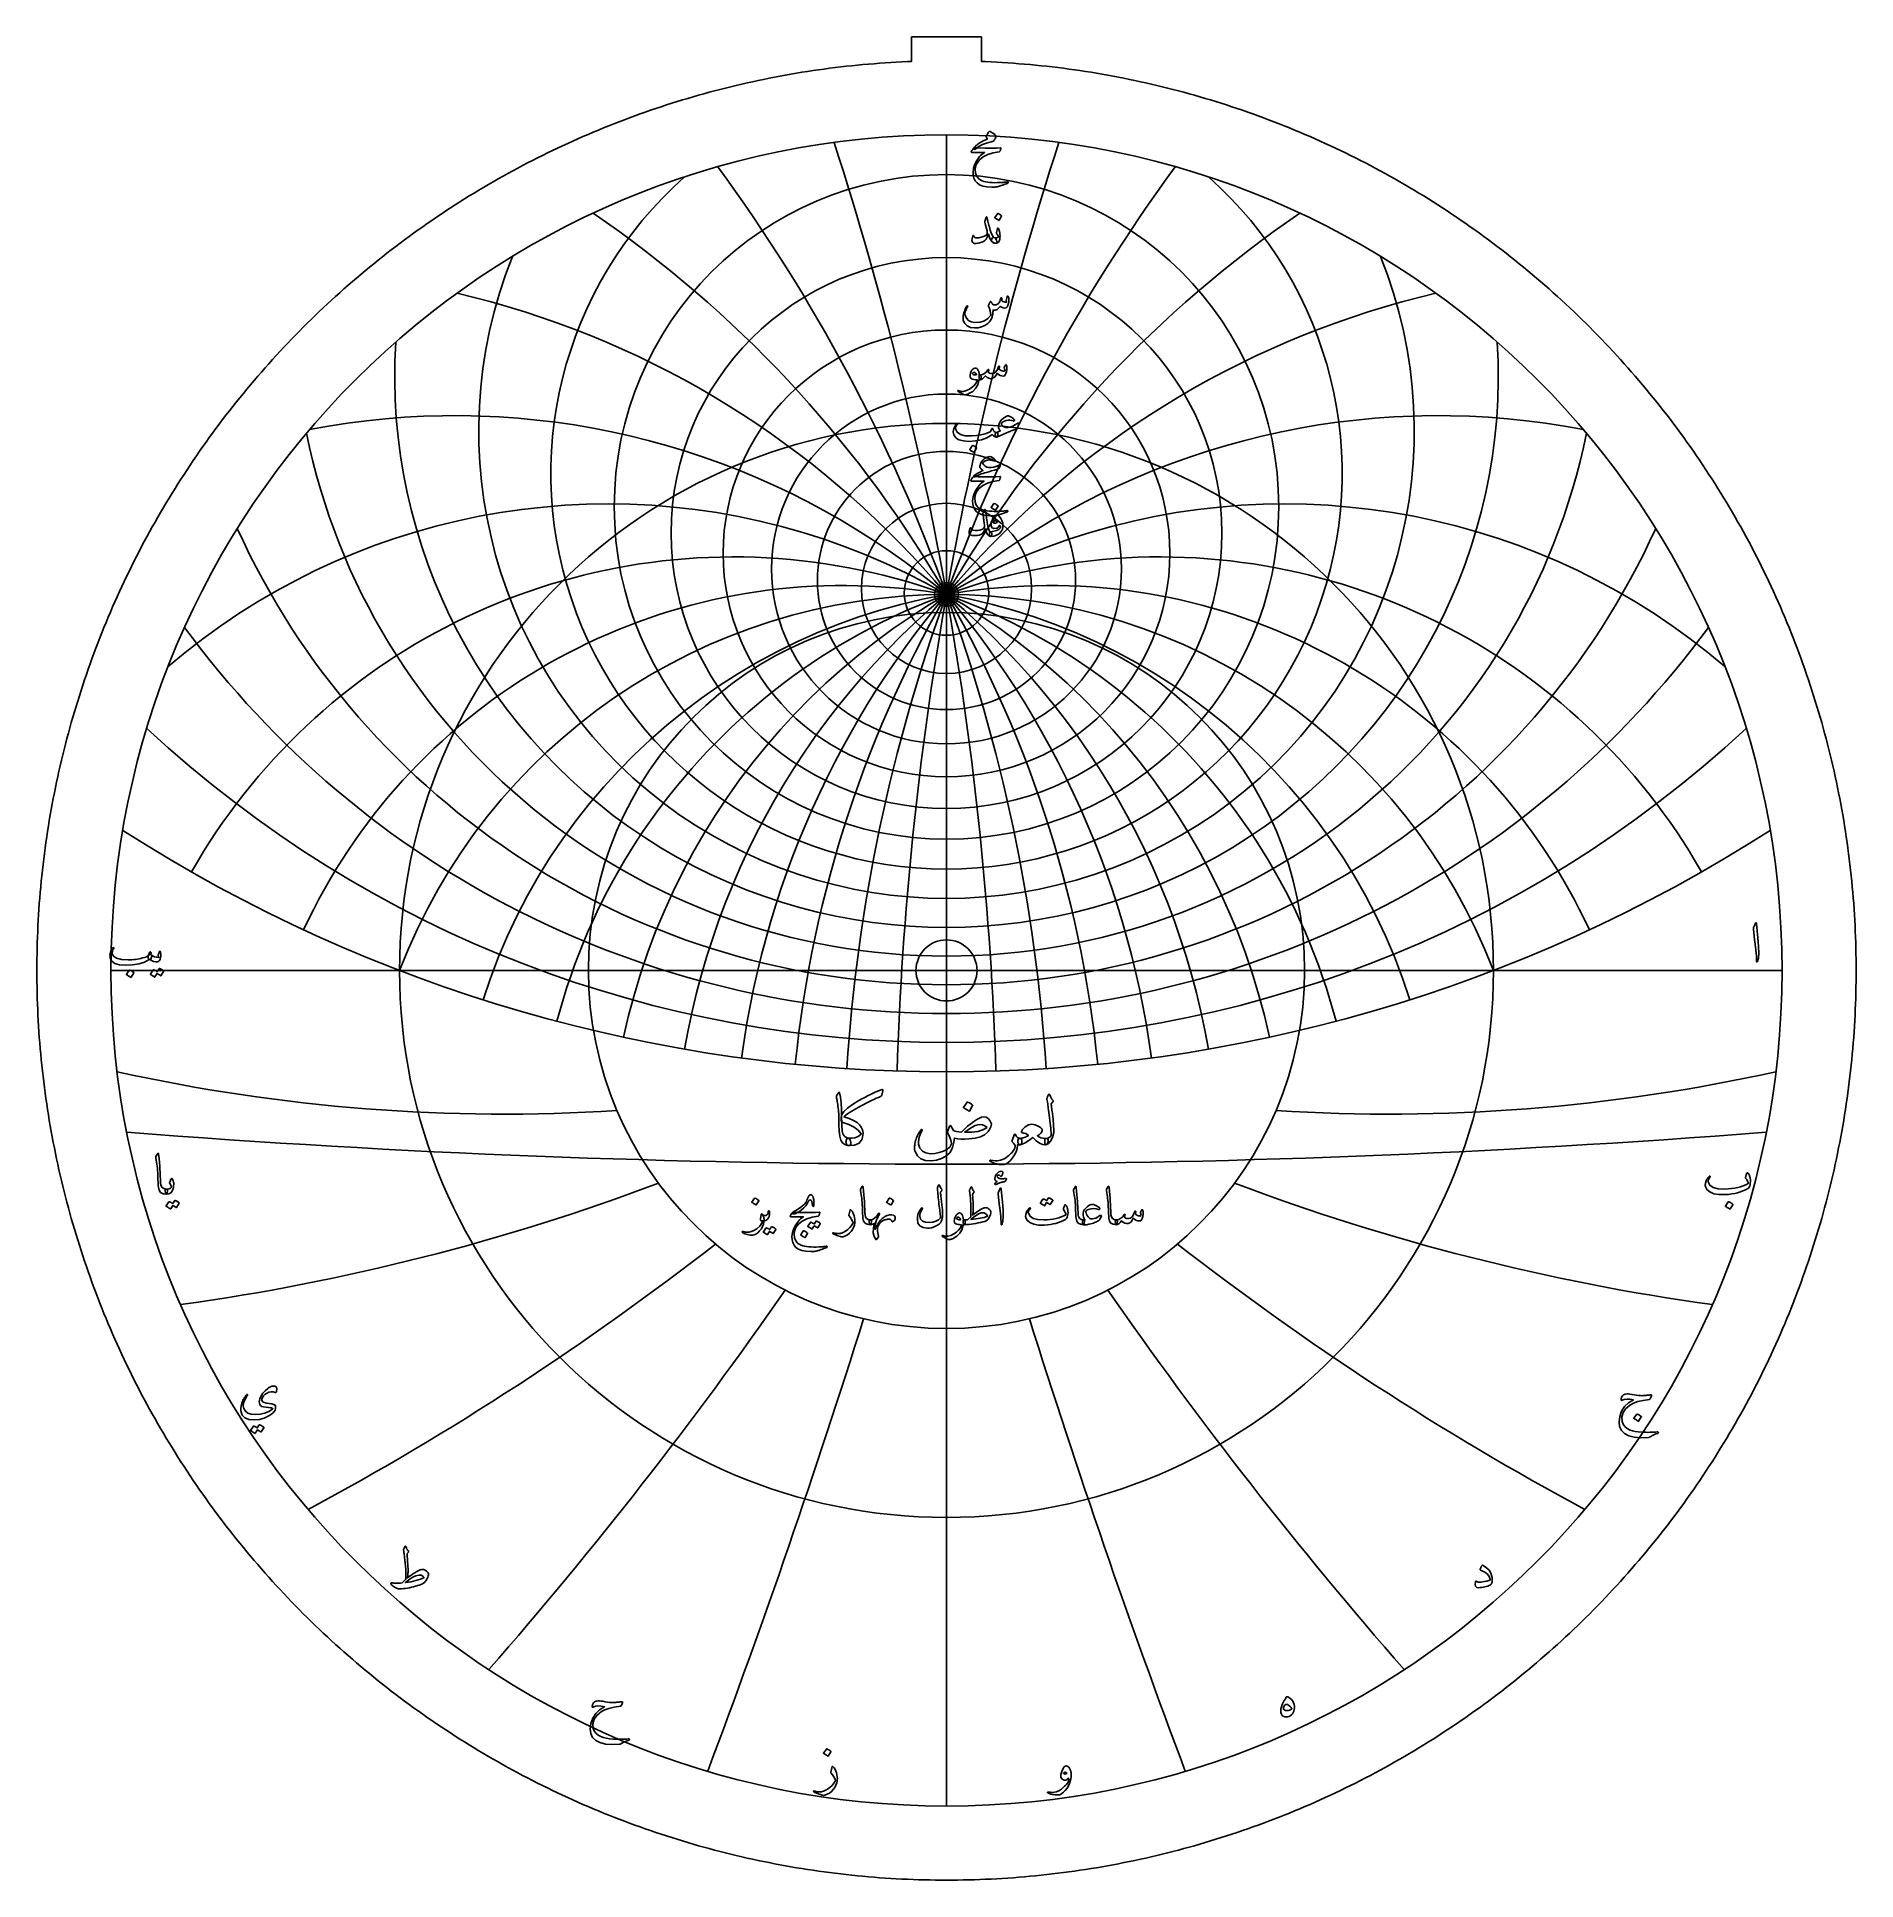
# Model space of a CAD drawing. Header units: millimetres. Extents: x -71 to 71, y -71 to 73.
import ezdxf

# ---------------------------------------------------------------- set-up
doc = ezdxf.new("R2010")
doc.units = ezdxf.units.MM
for name, color, linetype in [('CUT_INNER', 6, 'Continuous'), ('CUT_OUTER', 1, 'Continuous'), ('ENGRAVE', 7, 'Continuous'), ('ENGRAVE_FINE', 8, 'Continuous'), ('TEXT', 5, 'Continuous')]:
    doc.layers.add(name, color=color, linetype=linetype)

msp = doc.modelspace()

# ---------------------------------------------------------------- linework, layer by layer
at = {"layer": 'CUT_INNER'}
msp.add_circle((0, 0), 2.375, dxfattribs=at)
at = {"layer": 'CUT_OUTER'}
msp.add_lwpolyline([(70.7612, -0.4342), (70.7572, -0.8684), (70.7505, -1.3025), (70.7412, -1.7366), (70.7292, -2.1706), (70.7146, -2.6046), (70.6972, -3.0384), (70.6773, -3.4722), (70.6546, -3.9058), (70.6293, -4.3392), (70.6014, -4.7725), (70.5708, -5.2056), (70.5375, -5.6385), (70.5016, -6.0712), (70.463, -6.5037), (70.4218, -6.9359), (70.3779, -7.3679), (70.3313, -7.7996), (70.2822, -8.231), (70.2303, -8.6621), (70.1759, -9.0928), (70.1187, -9.5233), (70.059, -9.9533), (69.9966, -10.383), (69.9316, -10.8123), (69.8639, -11.2412), (69.7936, -11.6697), (69.7207, -12.0977), (69.6452, -12.5253), (69.567, -12.9524), (69.4862, -13.379), (69.4028, -13.8051), (69.3168, -14.2307), (69.2282, -14.6557), (69.137, -15.0802), (69.0431, -15.5042), (68.9467, -15.9275), (68.8477, -16.3502), (68.746, -16.7724), (68.6418, -17.1939), (68.535, -17.6147), (68.4257, -18.0349), (68.3137, -18.4544), (68.1992, -18.8733), (68.0821, -19.2914), (67.9625, -19.7087), (67.8403, -20.1254), (67.7155, -20.5413), (67.5882, -20.9564), (67.4583, -21.3707), (67.3259, -21.7842), (67.191, -22.1969), (67.0535, -22.6088), (66.9135, -23.0198), (66.771, -23.4299), (66.626, -23.8392), (66.4785, -24.2475), (66.3285, -24.655), (66.1759, -25.0615), (66.0209, -25.4671), (65.8634, -25.8717), (65.7034, -26.2753), (65.541, -26.678), (65.376, -27.0796), (65.2086, -27.4803), (65.0388, -27.8799), (64.8665, -28.2784), (64.6918, -28.6759), (64.5146, -29.0723), (64.335, -29.4676), (64.153, -29.8618), (63.9685, -30.2549), (63.7817, -30.6468), (63.5925, -31.0376), (63.4008, -31.4272), (63.2068, -31.8156), (63.0104, -32.2029), (62.8116, -32.5889), (62.6105, -32.9737), (62.407, -33.3572), (62.2011, -33.7395), (61.9929, -34.1205), (61.7824, -34.5003), (61.5695, -34.8787), (61.3544, -35.2558), (61.1369, -35.6316), (60.9171, -36.0061), (60.695, -36.3792), (60.4707, -36.7509), (60.244, -37.1213), (60.0151, -37.4902), (59.784, -37.8578), (59.5505, -38.2239), (59.3149, -38.5886), (59.077, -38.9518), (58.8369, -39.3135), (58.5945, -39.6738), (58.35, -40.0326), (58.1033, -40.3899), (57.8543, -40.7456), (57.6032, -41.0998), (57.35, -41.4525), (57.0946, -41.8036), (56.837, -42.1532), (56.5773, -42.5011), (56.3154, -42.8475), (56.0514, -43.1922), (55.7854, -43.5353), (55.5172, -43.8768), (55.2469, -44.2166), (54.9746, -44.5548), (54.7002, -44.8913), (54.4237, -45.226), (54.1451, -45.5591), (53.8646, -45.8905), (53.582, -46.2201), (53.2974, -46.548), (53.0108, -46.8742), (52.7222, -47.1986), (52.4316, -47.5212), (52.139, -47.842), (51.8444, -48.161), (51.548, -48.4782), (51.2495, -48.7936), (50.9492, -49.1072), (50.6469, -49.4188), (50.3427, -49.7287), (50.0366, -50.0366), (49.7287, -50.3427), (49.4188, -50.6469), (49.1072, -50.9492), (48.7936, -51.2495), (48.4782, -51.548), (48.161, -51.8444), (47.842, -52.139), (47.5212, -52.4316), (47.1986, -52.7222), (46.8742, -53.0108), (46.548, -53.2974), (46.2201, -53.582), (45.8905, -53.8646), (45.5591, -54.1451), (45.226, -54.4237), (44.8913, -54.7002), (44.5548, -54.9746), (44.2166, -55.2469), (43.8768, -55.5172), (43.5353, -55.7854), (43.1922, -56.0514), (42.8475, -56.3154), (42.5011, -56.5773), (42.1532, -56.837), (41.8036, -57.0946), (41.4525, -57.35), (41.0998, -57.6032), (40.7456, -57.8543), (40.3899, -58.1033), (40.0326, -58.35), (39.6738, -58.5945), (39.3135, -58.8369), (38.9518, -59.077), (38.5886, -59.3149), (38.2239, -59.5505), (37.8578, -59.784), (37.4902, -60.0151), (37.1213, -60.244), (36.7509, -60.4707), (36.3792, -60.695), (36.0061, -60.9171), (35.6316, -61.1369), (35.2558, -61.3544), (34.8787, -61.5695), (34.5003, -61.7824), (34.1205, -61.9929), (33.7395, -62.2011), (33.3572, -62.407), (32.9737, -62.6105), (32.5889, -62.8116), (32.2029, -63.0104), (31.8156, -63.2068), (31.4272, -63.4008), (31.0376, -63.5925), (30.6468, -63.7817), (30.2549, -63.9685), (29.8618, -64.153), (29.4676, -64.335), (29.0723, -64.5146), (28.6759, -64.6918), (28.2784, -64.8665), (27.8799, -65.0388), (27.4803, -65.2086), (27.0796, -65.376), (26.678, -65.541), (26.2753, -65.7034), (25.8717, -65.8634), (25.4671, -66.0209), (25.0615, -66.1759), (24.655, -66.3285), (24.2475, -66.4785), (23.8392, -66.626), (23.4299, -66.771), (23.0198, -66.9135), (22.6088, -67.0535), (22.1969, -67.191), (21.7842, -67.3259), (21.3707, -67.4583), (20.9564, -67.5882), (20.5413, -67.7155), (20.1254, -67.8403), (19.7087, -67.9625), (19.2914, -68.0821), (18.8733, -68.1992), (18.4544, -68.3137), (18.0349, -68.4257), (17.6147, -68.535), (17.1939, -68.6418), (16.7724, -68.746), (16.3502, -68.8477), (15.9275, -68.9467), (15.5042, -69.0431), (15.0802, -69.137), (14.6557, -69.2282), (14.2307, -69.3168), (13.8051, -69.4028), (13.379, -69.4862), (12.9524, -69.567), (12.5253, -69.6452), (12.0977, -69.7207), (11.6697, -69.7936), (11.2412, -69.8639), (10.8123, -69.9316), (10.383, -69.9966), (9.9533, -70.059), (9.5233, -70.1187), (9.0928, -70.1759), (8.6621, -70.2303), (8.231, -70.2822), (7.7996, -70.3313), (7.3679, -70.3779), (6.9359, -70.4218), (6.5037, -70.463), (6.0712, -70.5016), (5.6385, -70.5375), (5.2056, -70.5708), (4.7725, -70.6014), (4.3392, -70.6293), (3.9058, -70.6546), (3.4722, -70.6773), (3.0384, -70.6972), (2.6046, -70.7146), (2.1706, -70.7292), (1.7366, -70.7412), (1.3025, -70.7505), (0.8684, -70.7572), (0.4342, -70.7612), (0, -70.7625), (-0.4342, -70.7612), (-0.8684, -70.7572), (-1.3025, -70.7505), (-1.7366, -70.7412), (-2.1706, -70.7292), (-2.6046, -70.7146), (-3.0384, -70.6972), (-3.4722, -70.6773), (-3.9058, -70.6546), (-4.3392, -70.6293), (-4.7725, -70.6014), (-5.2056, -70.5708), (-5.6385, -70.5375), (-6.0712, -70.5016), (-6.5037, -70.463), (-6.9359, -70.4218), (-7.3679, -70.3779), (-7.7996, -70.3313), (-8.231, -70.2822), (-8.6621, -70.2303), (-9.0928, -70.1759), (-9.5233, -70.1187), (-9.9533, -70.059), (-10.383, -69.9966), (-10.8123, -69.9316), (-11.2412, -69.8639), (-11.6697, -69.7936), (-12.0977, -69.7207), (-12.5253, -69.6452), (-12.9524, -69.567), (-13.379, -69.4862), (-13.8051, -69.4028), (-14.2307, -69.3168), (-14.6557, -69.2282), (-15.0802, -69.137), (-15.5042, -69.0431), (-15.9275, -68.9467), (-16.3502, -68.8477), (-16.7724, -68.746), (-17.1939, -68.6418), (-17.6147, -68.535), (-18.0349, -68.4257), (-18.4544, -68.3137), (-18.8733, -68.1992), (-19.2914, -68.0821), (-19.7087, -67.9625), (-20.1254, -67.8403), (-20.5413, -67.7155), (-20.9564, -67.5882), (-21.3707, -67.4583), (-21.7842, -67.3259), (-22.1969, -67.191), (-22.6088, -67.0535), (-23.0198, -66.9135), (-23.4299, -66.771), (-23.8392, -66.626), (-24.2475, -66.4785), (-24.655, -66.3285), (-25.0615, -66.1759), (-25.4671, -66.0209), (-25.8717, -65.8634), (-26.2753, -65.7034), (-26.678, -65.541), (-27.0796, -65.376), (-27.4803, -65.2086), (-27.8799, -65.0388), (-28.2784, -64.8665), (-28.6759, -64.6918), (-29.0723, -64.5146), (-29.4676, -64.335), (-29.8618, -64.153), (-30.2549, -63.9685), (-30.6468, -63.7817), (-31.0376, -63.5925), (-31.4272, -63.4008), (-31.8156, -63.2068), (-32.2029, -63.0104), (-32.5889, -62.8116), (-32.9737, -62.6105), (-33.3572, -62.407), (-33.7395, -62.2011), (-34.1205, -61.9929), (-34.5003, -61.7824), (-34.8787, -61.5695), (-35.2558, -61.3544), (-35.6316, -61.1369), (-36.0061, -60.9171), (-36.3792, -60.695), (-36.7509, -60.4707), (-37.1213, -60.244), (-37.4902, -60.0151), (-37.8578, -59.784), (-38.2239, -59.5505), (-38.5886, -59.3149), (-38.9518, -59.077), (-39.3135, -58.8369), (-39.6738, -58.5945), (-40.0326, -58.35), (-40.3899, -58.1033), (-40.7456, -57.8543), (-41.0998, -57.6032), (-41.4525, -57.35), (-41.8036, -57.0946), (-42.1532, -56.837), (-42.5011, -56.5773), (-42.8475, -56.3154), (-43.1922, -56.0514), (-43.5353, -55.7854), (-43.8768, -55.5172), (-44.2166, -55.2469), (-44.5548, -54.9746), (-44.8913, -54.7002), (-45.226, -54.4237), (-45.5591, -54.1451), (-45.8905, -53.8646), (-46.2201, -53.582), (-46.548, -53.2974), (-46.8742, -53.0108), (-47.1986, -52.7222), (-47.5212, -52.4316), (-47.842, -52.139), (-48.161, -51.8444), (-48.4782, -51.548), (-48.7936, -51.2495), (-49.1072, -50.9492), (-49.4188, -50.6469), (-49.7287, -50.3427), (-50.0366, -50.0366), (-50.3427, -49.7287), (-50.6469, -49.4188), (-50.9492, -49.1072), (-51.2495, -48.7936), (-51.548, -48.4782), (-51.8444, -48.161), (-52.139, -47.842), (-52.4316, -47.5212), (-52.7222, -47.1986), (-53.0108, -46.8742), (-53.2974, -46.548), (-53.582, -46.2201), (-53.8646, -45.8905), (-54.1451, -45.5591), (-54.4237, -45.226), (-54.7002, -44.8913), (-54.9746, -44.5548), (-55.2469, -44.2166), (-55.5172, -43.8768), (-55.7854, -43.5353), (-56.0514, -43.1922), (-56.3154, -42.8475), (-56.5773, -42.5011), (-56.837, -42.1532), (-57.0946, -41.8036), (-57.35, -41.4525), (-57.6032, -41.0998), (-57.8543, -40.7456), (-58.1033, -40.3899), (-58.35, -40.0326), (-58.5945, -39.6738), (-58.8369, -39.3135), (-59.077, -38.9518), (-59.3149, -38.5886), (-59.5505, -38.2239), (-59.784, -37.8578), (-60.0151, -37.4902), (-60.244, -37.1213), (-60.4707, -36.7509), (-60.695, -36.3792), (-60.9171, -36.0061), (-61.1369, -35.6316), (-61.3544, -35.2558), (-61.5695, -34.8787), (-61.7824, -34.5003), (-61.9929, -34.1205), (-62.2011, -33.7395), (-62.407, -33.3572), (-62.6105, -32.9737), (-62.8116, -32.5889), (-63.0104, -32.2029), (-63.2068, -31.8156), (-63.4008, -31.4272), (-63.5925, -31.0376), (-63.7817, -30.6468), (-63.9685, -30.2549), (-64.153, -29.8618), (-64.335, -29.4676), (-64.5146, -29.0723), (-64.6918, -28.6759), (-64.8665, -28.2784), (-65.0388, -27.8799), (-65.2086, -27.4803), (-65.376, -27.0796), (-65.541, -26.678), (-65.7034, -26.2753), (-65.8634, -25.8717), (-66.0209, -25.4671), (-66.1759, -25.0615), (-66.3285, -24.655), (-66.4785, -24.2475), (-66.626, -23.8392), (-66.771, -23.4299), (-66.9135, -23.0198), (-67.0535, -22.6088), (-67.191, -22.1969), (-67.3259, -21.7842), (-67.4583, -21.3707), (-67.5882, -20.9564), (-67.7155, -20.5413), (-67.8403, -20.1254), (-67.9625, -19.7087), (-68.0821, -19.2914), (-68.1992, -18.8733), (-68.3137, -18.4544), (-68.4257, -18.0349), (-68.535, -17.6147), (-68.6418, -17.1939), (-68.746, -16.7724), (-68.8477, -16.3502), (-68.9467, -15.9275), (-69.0431, -15.5042), (-69.137, -15.0802), (-69.2282, -14.6557), (-69.3168, -14.2307), (-69.4028, -13.8051), (-69.4862, -13.379), (-69.567, -12.9524), (-69.6452, -12.5253), (-69.7207, -12.0977), (-69.7936, -11.6697), (-69.8639, -11.2412), (-69.9316, -10.8123), (-69.9966, -10.383), (-70.059, -9.9533), (-70.1187, -9.5233), (-70.1759, -9.0928), (-70.2303, -8.6621), (-70.2822, -8.231), (-70.3313, -7.7996), (-70.3779, -7.3679), (-70.4218, -6.9359), (-70.463, -6.5037), (-70.5016, -6.0712), (-70.5375, -5.6385), (-70.5708, -5.2056), (-70.6014, -4.7725), (-70.6293, -4.3392), (-70.6546, -3.9058), (-70.6773, -3.4722), (-70.6972, -3.0384), (-70.7146, -2.6046), (-70.7292, -2.1706), (-70.7412, -1.7366), (-70.7505, -1.3025), (-70.7572, -0.8684), (-70.7612, -0.4342), (-70.7625, 0), (-70.7612, 0.4342), (-70.7572, 0.8684), (-70.7505, 1.3025), (-70.7412, 1.7366), (-70.7292, 2.1706), (-70.7146, 2.6046), (-70.6972, 3.0384), (-70.6773, 3.4722), (-70.6546, 3.9058), (-70.6293, 4.3392), (-70.6014, 4.7725), (-70.5708, 5.2056), (-70.5375, 5.6385), (-70.5016, 6.0712), (-70.463, 6.5037), (-70.4218, 6.9359), (-70.3779, 7.3679), (-70.3313, 7.7996), (-70.2822, 8.231), (-70.2303, 8.6621), (-70.1759, 9.0928), (-70.1187, 9.5233), (-70.059, 9.9533), (-69.9966, 10.383), (-69.9316, 10.8123), (-69.8639, 11.2412), (-69.7936, 11.6697), (-69.7207, 12.0977), (-69.6452, 12.5253), (-69.567, 12.9524), (-69.4862, 13.379), (-69.4028, 13.8051), (-69.3168, 14.2307), (-69.2282, 14.6557), (-69.137, 15.0802), (-69.0431, 15.5042), (-68.9467, 15.9275), (-68.8477, 16.3502), (-68.746, 16.7724), (-68.6418, 17.1939), (-68.535, 17.6147), (-68.4257, 18.0349), (-68.3137, 18.4544), (-68.1992, 18.8733), (-68.0821, 19.2914), (-67.9625, 19.7087), (-67.8403, 20.1254), (-67.7155, 20.5413), (-67.5882, 20.9564), (-67.4583, 21.3707), (-67.3259, 21.7842), (-67.191, 22.1969), (-67.0535, 22.6088), (-66.9135, 23.0198), (-66.771, 23.4299), (-66.626, 23.8392), (-66.4785, 24.2475), (-66.3285, 24.655), (-66.1759, 25.0615), (-66.0209, 25.4671), (-65.8634, 25.8717), (-65.7034, 26.2753), (-65.541, 26.678), (-65.376, 27.0796), (-65.2086, 27.4803), (-65.0388, 27.8799), (-64.8665, 28.2784), (-64.6918, 28.6759), (-64.5146, 29.0723), (-64.335, 29.4676), (-64.153, 29.8618), (-63.9685, 30.2549), (-63.7817, 30.6468), (-63.5925, 31.0376), (-63.4008, 31.4272), (-63.2068, 31.8156), (-63.0104, 32.2029), (-62.8116, 32.5889), (-62.6105, 32.9737), (-62.407, 33.3572), (-62.2011, 33.7395), (-61.9929, 34.1205), (-61.7824, 34.5003), (-61.5695, 34.8787), (-61.3544, 35.2558), (-61.1369, 35.6316), (-60.9171, 36.0061), (-60.695, 36.3792), (-60.4707, 36.7509), (-60.244, 37.1213), (-60.0151, 37.4902), (-59.784, 37.8578), (-59.5505, 38.2239), (-59.3149, 38.5886), (-59.077, 38.9518), (-58.8369, 39.3135), (-58.5945, 39.6738), (-58.35, 40.0326), (-58.1033, 40.3899), (-57.8543, 40.7456), (-57.6032, 41.0998), (-57.35, 41.4525), (-57.0946, 41.8036), (-56.837, 42.1532), (-56.5773, 42.5011), (-56.3154, 42.8475), (-56.0514, 43.1922), (-55.7854, 43.5353), (-55.5172, 43.8768), (-55.2469, 44.2166), (-54.9746, 44.5548), (-54.7002, 44.8913), (-54.4237, 45.226), (-54.1451, 45.5591), (-53.8646, 45.8905), (-53.582, 46.2201), (-53.2974, 46.548), (-53.0108, 46.8742), (-52.7222, 47.1986), (-52.4316, 47.5212), (-52.139, 47.842), (-51.8444, 48.161), (-51.548, 48.4782), (-51.2495, 48.7936), (-50.9492, 49.1072), (-50.6469, 49.4188), (-50.3427, 49.7287), (-50.0366, 50.0366), (-49.7287, 50.3427), (-49.4188, 50.6469), (-49.1072, 50.9492), (-48.7936, 51.2495), (-48.4782, 51.548), (-48.161, 51.8444), (-47.842, 52.139), (-47.5212, 52.4316), (-47.1986, 52.7222), (-46.8742, 53.0108), (-46.548, 53.2974), (-46.2201, 53.582), (-45.8905, 53.8646), (-45.5591, 54.1451), (-45.226, 54.4237), (-44.8913, 54.7002), (-44.5548, 54.9746), (-44.2166, 55.2469), (-43.8768, 55.5172), (-43.5353, 55.7854), (-43.1922, 56.0514), (-42.8475, 56.3154), (-42.5011, 56.5773), (-42.1532, 56.837), (-41.8036, 57.0946), (-41.4525, 57.35), (-41.0998, 57.6032), (-40.7456, 57.8543), (-40.3899, 58.1033), (-40.0326, 58.35), (-39.6738, 58.5945), (-39.3135, 58.8369), (-38.9518, 59.077), (-38.5886, 59.3149), (-38.2239, 59.5505), (-37.8578, 59.784), (-37.4902, 60.0151), (-37.1213, 60.244), (-36.7509, 60.4707), (-36.3792, 60.695), (-36.0061, 60.9171), (-35.6316, 61.1369), (-35.2558, 61.3544), (-34.8787, 61.5695), (-34.5003, 61.7824), (-34.1205, 61.9929), (-33.7395, 62.2011), (-33.3572, 62.407), (-32.9737, 62.6105), (-32.5889, 62.8116), (-32.2029, 63.0104), (-31.8156, 63.2068), (-31.4272, 63.4008), (-31.0376, 63.5925), (-30.6468, 63.7817), (-30.2549, 63.9685), (-29.8618, 64.153), (-29.4676, 64.335), (-29.0723, 64.5146), (-28.6759, 64.6918), (-28.2784, 64.8665), (-27.8799, 65.0388), (-27.4803, 65.2086), (-27.0796, 65.376), (-26.678, 65.541), (-26.2753, 65.7034), (-25.8717, 65.8634), (-25.4671, 66.0209), (-25.0615, 66.1759), (-24.655, 66.3285), (-24.2475, 66.4785), (-23.8392, 66.626), (-23.4299, 66.771), (-23.0198, 66.9135), (-22.6088, 67.0535), (-22.1969, 67.191), (-21.7842, 67.3259), (-21.3707, 67.4583), (-20.9564, 67.5882), (-20.5413, 67.7155), (-20.1254, 67.8403), (-19.7087, 67.9625), (-19.2914, 68.0821), (-18.8733, 68.1992), (-18.4544, 68.3137), (-18.0349, 68.4257), (-17.6147, 68.535), (-17.1939, 68.6418), (-16.7724, 68.746), (-16.3502, 68.8477), (-15.9275, 68.9467), (-15.5042, 69.0431), (-15.0802, 69.137), (-14.6557, 69.2282), (-14.2307, 69.3168), (-13.8051, 69.4028), (-13.379, 69.4862), (-12.9524, 69.567), (-12.5253, 69.6452), (-12.0977, 69.7207), (-11.6697, 69.7936), (-11.2412, 69.8639), (-10.8123, 69.9316), (-10.383, 69.9966), (-9.9533, 70.059), (-9.5233, 70.1187), (-9.0928, 70.1759), (-8.6621, 70.2303), (-8.231, 70.2822), (-7.7996, 70.3313), (-7.3679, 70.3779), (-6.9359, 70.4218), (-6.5037, 70.463), (-6.0712, 70.5016), (-5.6385, 70.5375), (-5.2056, 70.5708), (-4.7725, 70.6014), (-4.3392, 70.6293), (-3.9058, 70.6546), (-3.4722, 70.6773), (-3.0384, 70.6972), (-2.7125, 70.7102), (-2.7125, 72.6225), (2.7125, 72.6225), (2.7125, 70.7102), (3.0384, 70.6972), (3.4722, 70.6773), (3.9058, 70.6546), (4.3392, 70.6293), (4.7725, 70.6014), (5.2056, 70.5708), (5.6385, 70.5375), (6.0712, 70.5016), (6.5037, 70.463), (6.9359, 70.4218), (7.3679, 70.3779), (7.7996, 70.3313), (8.231, 70.2822), (8.6621, 70.2303), (9.0928, 70.1759), (9.5233, 70.1187), (9.9533, 70.059), (10.383, 69.9966), (10.8123, 69.9316), (11.2412, 69.8639), (11.6697, 69.7936), (12.0977, 69.7207), (12.5253, 69.6452), (12.9524, 69.567), (13.379, 69.4862), (13.8051, 69.4028), (14.2307, 69.3168), (14.6557, 69.2282), (15.0802, 69.137), (15.5042, 69.0431), (15.9275, 68.9467), (16.3502, 68.8477), (16.7724, 68.746), (17.1939, 68.6418), (17.6147, 68.535), (18.0349, 68.4257), (18.4544, 68.3137), (18.8733, 68.1992), (19.2914, 68.0821), (19.7087, 67.9625), (20.1254, 67.8403), (20.5413, 67.7155), (20.9564, 67.5882), (21.3707, 67.4583), (21.7842, 67.3259), (22.1969, 67.191), (22.6088, 67.0535), (23.0198, 66.9135), (23.4299, 66.771), (23.8392, 66.626), (24.2475, 66.4785), (24.655, 66.3285), (25.0615, 66.1759), (25.4671, 66.0209), (25.8717, 65.8634), (26.2753, 65.7034), (26.678, 65.541), (27.0796, 65.376), (27.4803, 65.2086), (27.8799, 65.0388), (28.2784, 64.8665), (28.6759, 64.6918), (29.0723, 64.5146), (29.4676, 64.335), (29.8618, 64.153), (30.2549, 63.9685), (30.6468, 63.7817), (31.0376, 63.5925), (31.4272, 63.4008), (31.8156, 63.2068), (32.2029, 63.0104), (32.5889, 62.8116), (32.9737, 62.6105), (33.3572, 62.407), (33.7395, 62.2011), (34.1205, 61.9929), (34.5003, 61.7824), (34.8787, 61.5695), (35.2558, 61.3544), (35.6316, 61.1369), (36.0061, 60.9171), (36.3792, 60.695), (36.7509, 60.4707), (37.1213, 60.244), (37.4902, 60.0151), (37.8578, 59.784), (38.2239, 59.5505), (38.5886, 59.3149), (38.9518, 59.077), (39.3135, 58.8369), (39.6738, 58.5945), (40.0326, 58.35), (40.3899, 58.1033), (40.7456, 57.8543), (41.0998, 57.6032), (41.4525, 57.35), (41.8036, 57.0946), (42.1532, 56.837), (42.5011, 56.5773), (42.8475, 56.3154), (43.1922, 56.0514), (43.5353, 55.7854), (43.8768, 55.5172), (44.2166, 55.2469), (44.5548, 54.9746), (44.8913, 54.7002), (45.226, 54.4237), (45.5591, 54.1451), (45.8905, 53.8646), (46.2201, 53.582), (46.548, 53.2974), (46.8742, 53.0108), (47.1986, 52.7222), (47.5212, 52.4316), (47.842, 52.139), (48.161, 51.8444), (48.4782, 51.548), (48.7936, 51.2495), (49.1072, 50.9492), (49.4188, 50.6469), (49.7287, 50.3427), (50.0366, 50.0366), (50.3427, 49.7287), (50.6469, 49.4188), (50.9492, 49.1072), (51.2495, 48.7936), (51.548, 48.4782), (51.8444, 48.161), (52.139, 47.842), (52.4316, 47.5212), (52.7222, 47.1986), (53.0108, 46.8742), (53.2974, 46.548), (53.582, 46.2201), (53.8646, 45.8905), (54.1451, 45.5591), (54.4237, 45.226), (54.7002, 44.8913), (54.9746, 44.5548), (55.2469, 44.2166), (55.5172, 43.8768), (55.7854, 43.5353), (56.0514, 43.1922), (56.3154, 42.8475), (56.5773, 42.5011), (56.837, 42.1532), (57.0946, 41.8036), (57.35, 41.4525), (57.6032, 41.0998), (57.8543, 40.7456), (58.1033, 40.3899), (58.35, 40.0326), (58.5945, 39.6738), (58.8369, 39.3135), (59.077, 38.9518), (59.3149, 38.5886), (59.5505, 38.2239), (59.784, 37.8578), (60.0151, 37.4902), (60.244, 37.1213), (60.4707, 36.7509), (60.695, 36.3792), (60.9171, 36.0061), (61.1369, 35.6316), (61.3544, 35.2558), (61.5695, 34.8787), (61.7824, 34.5003), (61.9929, 34.1205), (62.2011, 33.7395), (62.407, 33.3572), (62.6105, 32.9737), (62.8116, 32.5889), (63.0104, 32.2029), (63.2068, 31.8156), (63.4008, 31.4272), (63.5925, 31.0376), (63.7817, 30.6468), (63.9685, 30.2549), (64.153, 29.8618), (64.335, 29.4676), (64.5146, 29.0723), (64.6918, 28.6759), (64.8665, 28.2784), (65.0388, 27.8799), (65.2086, 27.4803), (65.376, 27.0796), (65.541, 26.678), (65.7034, 26.2753), (65.8634, 25.8717), (66.0209, 25.4671), (66.1759, 25.0615), (66.3285, 24.655), (66.4785, 24.2475), (66.626, 23.8392), (66.771, 23.4299), (66.9135, 23.0198), (67.0535, 22.6088), (67.191, 22.1969), (67.3259, 21.7842), (67.4583, 21.3707), (67.5882, 20.9564), (67.7155, 20.5413), (67.8403, 20.1254), (67.9625, 19.7087), (68.0821, 19.2914), (68.1992, 18.8733), (68.3137, 18.4544), (68.4257, 18.0349), (68.535, 17.6147), (68.6418, 17.1939), (68.746, 16.7724), (68.8477, 16.3502), (68.9467, 15.9275), (69.0431, 15.5042), (69.137, 15.0802), (69.2282, 14.6557), (69.3168, 14.2307), (69.4028, 13.8051), (69.4862, 13.379), (69.567, 12.9524), (69.6452, 12.5253), (69.7207, 12.0977), (69.7936, 11.6697), (69.8639, 11.2412), (69.9316, 10.8123), (69.9966, 10.383), (70.059, 9.9533), (70.1187, 9.5233), (70.1759, 9.0928), (70.2303, 8.6621), (70.2822, 8.231), (70.3313, 7.7996), (70.3779, 7.3679), (70.4218, 6.9359), (70.463, 6.5037), (70.5016, 6.0712), (70.5375, 5.6385), (70.5708, 5.2056), (70.6014, 4.7725), (70.6293, 4.3392), (70.6546, 3.9058), (70.6773, 3.4722), (70.6972, 3.0384), (70.7146, 2.6046), (70.7292, 2.1706), (70.7412, 1.7366), (70.7505, 1.3025), (70.7572, 0.8684), (70.7612, 0.4342), (70.7625, 0)], close=True, dxfattribs=at)
at = {"layer": 'ENGRAVE'}
for points in [[(0, -65), (0, 65)], [(-65, 0), (65, 0)], [(0, -65), (0, -27.8517)]]:
    msp.add_lwpolyline(points, dxfattribs=at)
for centre, radius in [((0, 0), 65), ((0, 36.0616), 25.8466), ((0, 34.0267), 21.4233), ((0, 32.4424), 17.3753), ((0, 31.2303), 13.6062), ((0, 0), 42.5483), ((0, 30.3357), 10.0412), ((0, 29.7208), 6.6189), ((0, 29.3611), 3.2874), ((0, 29.2426), 0.93), ((0, 0), 27.8517)]:
    msp.add_circle(centre, radius, dxfattribs=at)
for centre, radius, start, end in [((0, 38.6592), 30.7733, 131.44749, 48.55251), ((0, 41.9829), 36.3813, 158.111417, 21.888583), ((0, 46.2765), 42.9279, 176.527025, 3.472975), ((0, 51.9174), 50.8033, 191.49664, 348.50336), ((0, 59.5193), 60.6334, 204.507158, 335.492842), ((0, -16.3328), 45.5754, 21, 159), ((0, -16.3328), 45.5754, 21, 159), ((0, 70.146), 73.4947, 216.250717, 323.749283), ((0, 85.8124), 91.414, 227.113368, 312.886632), ((0, 110.8421), 118.728, 237.334847, 302.665153), ((-34.3759, 128.2927), 139.4671, 257.517365, 273.595273), ((34.3759, 128.2927), 139.4671, 266.404727, 282.482635), ((-82.9134, 143.6102), 171.1984, 277.834249, 290.696576), ((82.9134, 143.6102), 171.1984, 249.303424, 262.165751), ((-156.1993, 156.1993), 224.9596, 298.266678, 307.913423), ((156.1993, 156.1993), 224.9596, 232.086577, 241.733322), ((-286.7682, 165.5657), 333.8538, 318.79094, 325.222103), ((286.7682, 165.5657), 333.8538, 214.777897, 221.20906), ((-639.4449, 171.3387), 663.368, 339.3790811, 342.5946627), ((639.4449, 171.3387), 663.368, 197.4053373, 200.6209189)]:
    msp.add_arc(centre, radius, start, end, dxfattribs=at)
at = {"layer": 'ENGRAVE_FINE'}
for centre, radius, start, end in [((-258.471, -16.3328), 262.4583, 1.857947, 17.916987), ((-258.471, -16.3328), 262.4583, 1.857947, 17.916987), ((258.471, -16.3328), 262.4583, 162.083013, 178.142053), ((258.471, -16.3328), 262.4583, 162.083013, 178.142053), ((-125.2174, -16.3328), 133.2536, 3.743551, 36.279337), ((-125.2174, -16.3328), 133.2536, 3.743551, 36.279337), ((125.2174, -16.3328), 133.2536, 143.720663, 176.256449), ((125.2174, -16.3328), 133.2536, 143.720663, 176.256449), ((-78.9389, -16.3328), 91.1508, 5.686111, 55.63063), ((-78.9389, -16.3328), 91.1508, 5.686111, 55.63063), ((78.9389, -16.3328), 91.1508, 124.36937, 174.313889), ((78.9389, -16.3328), 91.1508, 124.36937, 174.313889), ((-54.3147, -16.3328), 70.9028, 7.718412, 76.755815), ((-54.3147, -16.3328), 70.9028, 7.718412, 76.755815), ((54.3147, -16.3328), 70.9028, 103.244185, 172.281588), ((54.3147, -16.3328), 70.9028, 103.244185, 172.281588), ((-38.2423, -16.3328), 59.4945, 9.87903, 100.948203), ((-38.2423, -16.3328), 59.4945, 9.87903, 100.948203), ((38.2423, -16.3328), 59.4945, 79.051797, 170.12097), ((38.2423, -16.3328), 59.4945, 79.051797, 170.12097), ((-26.313, -16.3328), 52.626, 12.215451, 130.587427), ((-26.313, -16.3328), 52.626, 12.215451, 130.587427), ((26.313, -16.3328), 52.626, 49.412573, 167.784549), ((26.313, -16.3328), 52.626, 49.412573, 167.784549), ((-16.5881, -16.3328), 48.5003, 14.788559, 150.348571), ((-16.5881, -16.3328), 48.5003, 14.788559, 150.348571), ((16.5881, -16.3328), 48.5003, 29.651429, 165.211441), ((16.5881, -16.3328), 48.5003, 29.651429, 165.211441), ((-8.0362, -16.3328), 46.2785, 17.679419, 155.089162), ((-8.0362, -16.3328), 46.2785, 17.679419, 155.089162), ((8.0362, -16.3328), 46.2785, 24.910838, 162.320581), ((8.0362, -16.3328), 46.2785, 24.910838, 162.320581), ((0, 804.8937), 819.9608, 265.5394658, 274.4605342)]:
    msp.add_arc(centre, radius, start, end, dxfattribs=at)
at = {"layer": 'TEXT'}
for points in [[(3.4815, 64.4561), (3.1211, 64.362), (2.8029, 64.2405), (2.5271, 64.0918), (2.2935, 63.9157), (2.2577, 63.8886), (2.2244, 63.8734), (2.1937, 63.87), (2.1656, 63.8786), (2.1329, 63.9175), (2.1378, 63.9724), (2.1803, 64.0433), (2.2605, 64.1302), (2.45, 64.2874), (2.6678, 64.4292), (2.9141, 64.5556), (3.1886, 64.6664), (3.1102, 64.7819), (3.0956, 64.8108), (3.0886, 64.8397), (3.0894, 64.8686), (3.0979, 64.8974), (3.1533, 65.0075), (3.2041, 65.0985), (3.2502, 65.1705), (3.2917, 65.2233), (3.3183, 65.2483), (3.3443, 65.2615), (3.3699, 65.2627), (3.3949, 65.2522), (3.54, 65.1702), (3.662, 65.0934), (3.7607, 65.0217), (3.8362, 64.9552), (3.8509, 64.9338), (3.8579, 64.9067), (3.8571, 64.874), (3.8486, 64.8356), (3.8221, 64.7755), (3.7795, 64.7025), (3.721, 64.6167), (3.6465, 64.5179), (3.6269, 64.5032), (3.5929, 64.488), (3.5444, 64.4723), (3.4815, 64.4561)], [(2.508, 63.9776), (3.0373, 63.959), (3.4949, 63.9569), (3.8809, 63.9714), (4.1951, 64.0023), (4.2048, 64.0035), (4.2132, 64.0028), (4.2203, 64.0004), (4.2261, 63.9961), (4.2303, 63.9903), (4.2328, 63.9832), (4.2334, 63.9748), (4.2322, 63.9652), (4.2241, 63.9275), (4.2163, 63.893), (4.2087, 63.8615), (4.2013, 63.8332), (4.1942, 63.8079), (4.1874, 63.7857), (4.1808, 63.7667), (4.1745, 63.7507), (4.1611, 63.7252), (4.1456, 63.7063), (4.1281, 63.6942), (4.1085, 63.6888), (3.6321, 63.6024), (3.2175, 63.4671), (2.8648, 63.2827), (2.574, 63.0494), (2.427, 62.8816), (2.3203, 62.704), (2.2538, 62.5165), (2.2275, 62.3193), (2.2528, 62.0097), (2.3533, 61.7573), (2.5291, 61.5621), (2.7802, 61.4242), (2.9104, 61.3824), (3.0535, 61.3479), (3.2095, 61.3205), (3.3784, 61.3004), (3.5599, 61.2873), (3.7538, 61.2808), (3.96, 61.2811), (4.1786, 61.2881), (4.2564, 61.2924), (4.3328, 61.2973), (4.4079, 61.3027), (4.4818, 61.3087), (4.5539, 61.3151), (4.6236, 61.3221), (4.691, 61.3296), (4.7561, 61.3376), (4.776, 61.3386), (4.7902, 61.3334), (4.7987, 61.3221), (4.8015, 61.3046), (4.8, 61.2842), (4.7953, 61.2685), (4.7876, 61.2574), (4.7767, 61.2509), (4.6602, 61.2017), (4.5499, 61.1571), (4.4457, 61.1171), (4.3477, 61.0818), (4.2562, 61.0509), (4.1714, 61.0241), (4.0933, 61.0014), (4.0219, 60.9828), (3.9547, 60.9691), (3.8894, 60.957), (3.8258, 60.9465), (3.7641, 60.9374), (3.7039, 60.9305), (3.645, 60.9261), (3.5873, 60.9243), (3.531, 60.9251), (3.1463, 60.955), (2.8256, 61.0199), (2.5688, 61.12), (2.376, 61.2551), (2.2345, 61.4239), (2.1357, 61.6211), (2.0798, 61.8467), (2.0666, 62.1007), (2.1071, 62.4157), (2.2038, 62.7215), (2.3567, 63.018), (2.5657, 63.3052), (2.6475, 63.3921), (2.74, 63.4753), (2.8434, 63.555), (2.9576, 63.6311), (1.9594, 63.6393), (1.9354, 63.6496), (1.9253, 63.6682), (1.9292, 63.695), (1.947, 63.7301), (1.9805, 63.7811), (2.0109, 63.827), (2.0383, 63.8677), (2.0625, 63.9033), (2.0836, 63.9335), (2.1017, 63.958), (2.1166, 63.9768), (2.1285, 63.9899), (2.1553, 63.9922), (2.2275, 63.991), (2.3451, 63.9861), (2.508, 63.9776)], [(3.9579, 58.8683), (3.9631, 58.8734), (3.9703, 58.8765), (3.9796, 58.8776), (3.9909, 58.8765), (4.0711, 58.8441), (4.1467, 58.8044), (4.2176, 58.7574), (4.2838, 58.7033), (4.2903, 58.695), (4.2931, 58.6868), (4.2923, 58.6785), (4.2879, 58.6703), (4.0941, 58.3568), (4.0868, 58.3493), (4.0776, 58.3475), (4.0662, 58.3514), (4.0528, 58.3609), (4.0412, 58.3692), (4.0229, 58.3815), (3.9979, 58.398), (3.9662, 58.4187), (3.9273, 58.4434), (3.8806, 58.4723), (3.8262, 58.5053), (3.7641, 58.5424), (3.7558, 58.5486), (3.7517, 58.5548), (3.7517, 58.561), (3.7558, 58.5672)], [(3.1618, 58.5135), (3.1855, 58.4054), (3.2113, 58.2954), (3.2392, 58.1837), (3.2691, 58.0701), (3.301, 57.9542), (3.3351, 57.8355), (3.3712, 57.7139), (3.4093, 57.5895), (3.4864, 57.3658), (3.5568, 57.1977), (3.6205, 57.0853), (3.6774, 57.0285), (3.7272, 56.9948), (3.7775, 56.9471), (3.8283, 56.8855), (3.8796, 56.8099), (3.928, 56.7163), (3.9414, 56.6459), (3.9198, 56.5988), (3.8631, 56.5748), (3.6798, 56.5934), (3.5176, 56.715), (3.3766, 56.9399), (3.2567, 57.2678), (3.2541, 57.2732), (3.2505, 57.2771), (3.2459, 57.2794), (3.2402, 57.2802), (3.2361, 57.2794), (3.2319, 57.2771), (3.2278, 57.2732), (3.2237, 57.2678), (3.2121, 57.2147), (3.1979, 57.1585), (3.1811, 57.0992), (3.1618, 57.0368), (3.1407, 56.9778), (3.1185, 56.9285), (3.0953, 56.8891), (3.0711, 56.8594), (2.9839, 56.7834), (2.8751, 56.7161), (2.7447, 56.6575), (2.5926, 56.6078), (2.4379, 56.5709), (2.3038, 56.5552), (2.1904, 56.5606), (2.0976, 56.5872), (2.0182, 56.6537), (1.9821, 56.7707), (1.9893, 56.9383), (2.0398, 57.1564), (2.0447, 57.1636), (2.0512, 57.1688), (2.0591, 57.1719), (2.0687, 57.1729), (2.08, 57.1716), (2.0893, 57.1678), (2.0965, 57.1613), (2.1017, 57.1523), (2.1213, 57.1067), (2.1429, 57.0688), (2.1667, 57.0386), (2.1924, 57.0162), (2.2729, 56.9863), (2.3822, 56.979), (2.5204, 56.9945), (2.6874, 57.0327), (2.8656, 57.0899), (3.004, 57.1544), (3.1028, 57.226), (3.1618, 57.3049), (3.1716, 57.3848), (3.1556, 57.5215), (3.1139, 57.7148), (3.0463, 57.9649), (3.0138, 58.0967), (2.9947, 58.2031), (2.9891, 58.2843), (2.9968, 58.3403), (3.0752, 58.563), (3.0837, 58.5865), (3.0927, 58.6033), (3.1023, 58.6133), (3.1123, 58.6167), (3.1247, 58.6102), (3.1371, 58.5909), (3.1494, 58.5587), (3.1618, 58.5135)], [(3.9951, 57.1812), (3.9708, 57.2216), (3.9476, 57.2564), (3.9255, 57.2856), (3.9043, 57.309), (3.8891, 57.3291), (3.8806, 57.3524), (3.8788, 57.3786), (3.8837, 57.408), (3.9703, 57.7215), (3.9824, 57.7489), (3.9982, 57.7566), (4.0175, 57.7447), (4.0404, 57.7133), (4.075, 57.6465), (4.1044, 57.5658), (4.1286, 57.4712), (4.1477, 57.3627), (4.1588, 57.2585), (4.1632, 57.1564), (4.1608, 57.0564), (4.1518, 56.9584), (4.1371, 56.8731), (4.1178, 56.7986), (4.0938, 56.7349), (4.0652, 56.682), (4.0299, 56.6429), (3.9817, 56.6119), (3.9206, 56.5892), (3.8466, 56.5748), (3.7708, 56.572), (3.7001, 56.5841), (3.6346, 56.6111), (3.5743, 56.6532), (3.5276, 56.7065), (3.5032, 56.7676), (3.5008, 56.8365), (3.5207, 56.913), (3.5524, 56.9757), (3.5898, 57.0151), (3.6328, 57.0314), (3.6816, 57.0244), (3.794, 56.9973), (3.8919, 56.9945), (3.9755, 57.0159), (4.0446, 57.0615), (4.0461, 57.0737), (4.0384, 57.0976), (4.0214, 57.1335), (3.9951, 57.1812)], [(4.7066, 52.4233), (4.7138, 52.4413), (4.7231, 52.4542), (4.7345, 52.462), (4.7479, 52.4645), (4.7651, 52.4625), (4.7798, 52.4563), (4.792, 52.446), (4.8015, 52.4315), (4.825, 52.38), (4.8417, 52.316), (4.8518, 52.2397), (4.8551, 52.151), (4.8461, 52.0062), (4.819, 51.8685), (4.7739, 51.738), (4.7107, 51.6148), (4.6891, 51.5851), (4.6654, 51.5622), (4.6396, 51.546), (4.6117, 51.5364), (4.5109, 51.53), (4.4024, 51.5478), (4.2861, 51.5898), (4.1621, 51.656), (4.0577, 51.513), (3.9342, 51.4178), (3.7916, 51.3706), (3.63, 51.3714), (3.6247, 51.2844), (3.6171, 51.2008), (3.6072, 51.1204), (3.5949, 51.0435), (3.5804, 50.9694), (3.5635, 50.8976), (3.5443, 50.8281), (3.5227, 50.7609), (3.4727, 50.6398), (3.4052, 50.5279), (3.3201, 50.4253), (3.2175, 50.3319), (2.9775, 50.1721), (2.7235, 50.0597), (2.4557, 49.9947), (2.1739, 49.9772), (1.8565, 50.0202), (1.6057, 50.1329), (1.4213, 50.3152), (1.3035, 50.567), (1.2875, 50.6578), (1.2849, 50.765), (1.2958, 50.8888), (1.32, 51.029), (1.3589, 51.1827), (1.4138, 51.3425), (1.4847, 51.5086), (1.5716, 51.6808), (1.5786, 51.6916), (1.5871, 51.6994), (1.5971, 51.704), (1.6087, 51.7055), (1.6204, 51.7045), (1.6304, 51.7014), (1.6389, 51.6963), (1.6459, 51.689), (1.6505, 51.6785), (1.6521, 51.6674), (1.6505, 51.6558), (1.6459, 51.6437), (1.5355, 51.4145), (1.4644, 51.226), (1.4324, 51.0783), (1.4396, 50.9713), (1.5438, 50.7354), (1.7077, 50.564), (1.9315, 50.457), (2.2151, 50.4144), (2.6116, 50.4397), (2.9473, 50.5402), (3.2221, 50.7161), (3.4361, 50.9672), (3.4354, 51.1327), (3.4083, 51.3075), (3.3549, 51.4916), (3.2752, 51.6849), (3.2652, 51.7045), (3.2598, 51.722), (3.259, 51.7375), (3.2629, 51.7509), (3.285, 51.7969), (3.3062, 51.8401), (3.3263, 51.8805), (3.3454, 51.918), (3.3634, 51.9521), (3.3804, 51.9824), (3.3964, 52.0089), (3.4114, 52.0314), (3.4199, 52.041), (3.4289, 52.0448), (3.4384, 52.043), (3.4485, 52.0355), (3.4537, 52.0299), (3.4609, 52.0211), (3.4702, 52.0093), (3.4815, 51.9943), (3.4944, 51.9763), (3.5083, 51.9551), (3.5233, 51.9309), (3.5393, 51.9035), (3.5717, 51.851), (3.5991, 51.8128), (3.6212, 51.7891), (3.6382, 51.7798), (3.7455, 51.7708), (3.8527, 51.7891), (3.96, 51.8347), (4.0672, 51.9077), (4.1062, 51.9561), (4.1446, 52.0355), (4.1825, 52.1459), (4.2199, 52.2872), (4.2235, 52.3006), (4.2302, 52.3119), (4.24, 52.3212), (4.2529, 52.3284), (4.265, 52.3331), (4.2766, 52.3346), (4.2877, 52.3331), (4.2982, 52.3284), (4.314, 52.3026), (4.3199, 52.2542), (4.316, 52.183), (4.3024, 52.0892), (4.3856, 52.0381), (4.4746, 52.0046), (4.5692, 51.9886), (4.6695, 51.9902), (4.6682, 52.0203), (4.6643, 52.0448), (4.6579, 52.0636), (4.6489, 52.0768), (4.6386, 52.0892), (4.6324, 52.1015), (4.6303, 52.1139), (4.6324, 52.1263)], [(2.5266, 45.8994), (2.4299, 45.5599), (2.2677, 45.2755), (2.0401, 45.0463), (1.7469, 44.8723), (1.7059, 44.8547), (1.6655, 44.8388), (1.6255, 44.8247), (1.5861, 44.8125), (1.5474, 44.8023), (1.5097, 44.7945), (1.4731, 44.7889), (1.4376, 44.7857), (1.3489, 44.7983), (1.2313, 44.8445), (1.0849, 44.9241), (0.9096, 45.0373), (0.8907, 45.0536), (0.8797, 45.0693), (0.8763, 45.0845), (0.8807, 45.0992), (0.8905, 45.1105), (0.9034, 45.1157), (0.9194, 45.1147), (0.9384, 45.1074), (1.1207, 45.0484), (1.3252, 45.0487), (1.5518, 45.1082), (1.8006, 45.2271), (2.0037, 45.365), (2.1718, 45.5272), (2.3048, 45.7136), (2.4028, 45.9242), (2.402, 45.9317), (2.3997, 45.9376), (2.3959, 45.942), (2.3904, 45.9448), (2.2484, 45.9531), (2.1275, 45.9696), (2.0277, 45.9943), (1.9491, 46.0273), (1.8882, 46.0784), (1.8501, 46.149), (1.8346, 46.2392), (1.8418, 46.3491), (1.8441, 46.3636), (1.847, 46.3785), (1.8503, 46.3935), (1.8542, 46.4089), (1.8586, 46.4247), (1.8635, 46.4414), (1.8689, 46.4588), (1.8748, 46.4769), (1.9233, 46.5948), (1.9821, 46.6925), (2.0512, 46.7701), (2.1306, 46.8276), (2.2118, 46.859), (2.2863, 46.8585), (2.3541, 46.826), (2.4152, 46.7616), (2.4686, 46.6718), (2.509, 46.5677), (2.5366, 46.4491), (2.5513, 46.3161), (2.5594, 46.3162), (2.5673, 46.3166), (2.5749, 46.3172), (2.5823, 46.3181), (2.5896, 46.319), (2.5972, 46.3197), (2.6051, 46.3201), (2.6132, 46.3202), (2.641, 46.3143), (2.6627, 46.2965), (2.6782, 46.2668), (2.6874, 46.2253), (2.6913, 46.1797), (2.6905, 46.1335), (2.6851, 46.0869), (2.6751, 46.0397), (2.6619, 45.9982), (2.6472, 45.9685), (2.631, 45.9507), (2.6132, 45.9448), (2.5348, 45.9448), (2.5343, 45.9373), (2.5328, 45.9273), (2.5302, 45.9147), (2.5266, 45.8994)], [(2.3286, 46.3614), (2.2853, 46.437), (2.2378, 46.4903), (2.1862, 46.5215), (2.1306, 46.5306), (2.0973, 46.5218), (2.0677, 46.5079), (2.0416, 46.4888), (2.0192, 46.4646), (2.012, 46.4517), (2.0109, 46.4378), (2.0161, 46.4228), (2.0274, 46.4068), (2.07, 46.3694), (2.1316, 46.3439), (2.2123, 46.3302), (2.3121, 46.3284), (2.3224, 46.3305), (2.3286, 46.3367), (2.3306, 46.347), (2.3286, 46.3614)], [(4.6097, 47.1204), (4.6187, 47.1266), (4.6293, 47.1246), (4.6414, 47.1143), (4.6551, 47.0957), (4.6698, 47.0642), (4.6808, 47.0194), (4.6883, 46.9611), (4.6922, 46.8894), (4.6935, 46.808), (4.6891, 46.7286), (4.679, 46.6512), (4.6633, 46.5759), (4.6174, 46.4295), (4.5664, 46.3243), (4.5102, 46.2604), (4.4488, 46.2377), (4.3037, 46.2462), (4.1693, 46.2841), (4.0459, 46.3514), (3.9332, 46.4481), (3.8558, 46.2957), (3.7641, 46.1768), (3.6578, 46.0915), (3.5372, 46.0397), (3.4106, 46.0283), (3.2825, 46.0603), (3.1528, 46.1356), (3.0216, 46.2542), (2.9153, 46.1188), (2.8112, 46.0222), (2.7091, 45.9642), (2.6091, 45.9448), (2.589, 45.9562), (2.5699, 45.9902), (2.5518, 46.0469), (2.5348, 46.1263), (2.5286, 46.2047), (2.5389, 46.2624), (2.5657, 46.2996), (2.6091, 46.3161), (2.7993, 46.3591), (2.9659, 46.4429), (3.1087, 46.5674), (3.2278, 46.7327), (3.2343, 46.7417), (3.2412, 46.7482), (3.2487, 46.752), (3.2567, 46.7533), (3.2665, 46.7523), (3.2752, 46.7492), (3.283, 46.744), (3.2897, 46.7368), (3.2936, 46.7146), (3.2845, 46.677), (3.2626, 46.6239), (3.2278, 46.5553), (3.2734, 46.5025), (3.3443, 46.4635), (3.4405, 46.4385), (3.5619, 46.4274), (3.7133, 46.4592), (3.8455, 46.5625), (3.9587, 46.7376), (4.0528, 46.9843), (4.0575, 46.9969), (4.0631, 47.006), (4.0698, 47.0114), (4.0776, 47.0132), (4.0892, 47.0122), (4.0992, 47.0091), (4.1077, 47.0039), (4.1147, 46.9967), (4.1198, 46.9864), (4.1229, 46.9761), (4.124, 46.9658), (4.1229, 46.9554), (4.0817, 46.7822), (4.1299, 46.7394), (4.1879, 46.7018), (4.2557, 46.6693), (4.3333, 46.6419), (4.4089, 46.6242), (4.4663, 46.6203), (4.5058, 46.6303), (4.5272, 46.6543), (4.5341, 46.6909), (4.5303, 46.743), (4.5156, 46.8105), (4.4901, 46.8936), (4.4944, 46.917), (4.5158, 46.9627), (4.5543, 47.0305), (4.6097, 47.1204)], [(5.6141, 42.5205), (5.5316, 42.1905), (5.5223, 42.1745), (5.5069, 42.1595), (5.4852, 42.1456), (5.4574, 42.1327), (5.3956, 42.1109), (5.33, 42.0868), (5.2605, 42.0604), (5.1872, 42.0317), (5.11, 42.0008), (5.0289, 41.9682), (4.9439, 41.9338), (4.8551, 41.8976), (3.9064, 41.4851), (3.8631, 41.4946), (3.828, 41.5232), (3.8012, 41.5709), (3.7826, 41.6377), (3.7795, 41.7086), (3.7991, 41.7687), (3.8414, 41.8179), (3.9064, 41.8563), (3.9145, 41.8601), (3.9306, 41.8672), (3.9547, 41.8776), (3.9868, 41.8914), (4.0266, 41.9083), (4.074, 41.928), (4.1287, 41.9506), (4.191, 41.976), (4.1108, 42.0582), (4.06, 42.1482), (4.0386, 42.2459), (4.0466, 42.3513), (4.126, 42.6022), (4.2611, 42.8144), (4.4519, 42.9879), (4.6984, 43.1227), (4.7523, 43.1353), (4.8149, 43.132), (4.8863, 43.1127), (4.9665, 43.0773), (5.0498, 43.0291), (5.1263, 42.9752), (5.1962, 42.9157), (5.2594, 42.8505), (5.2772, 42.8265), (5.2852, 42.8041), (5.2834, 42.7832), (5.2718, 42.7638), (5.2542, 42.7489), (5.2346, 42.7412), (5.213, 42.7406), (5.1892, 42.7473), (5.0658, 42.7863), (4.9345, 42.8041), (4.7956, 42.8007), (4.6489, 42.7762), (4.5161, 42.7365), (4.4107, 42.6834), (4.3325, 42.6169), (4.2818, 42.537), (4.2766, 42.5014), (4.29, 42.4607), (4.322, 42.4148), (4.3725, 42.3637), (4.4302, 42.3173), (4.488, 42.2812), (4.5457, 42.2554), (4.6035, 42.24), (4.7765, 42.2356), (4.9613, 42.2719), (5.1581, 42.349), (5.3666, 42.4668), (5.3891, 42.481), (5.411, 42.4947), (5.4324, 42.5078), (5.4533, 42.5205), (5.4734, 42.5323), (5.4924, 42.5432), (5.5105, 42.5529), (5.5275, 42.5617), (5.5747, 42.5839), (5.6048, 42.5844), (5.618, 42.5633), (5.6141, 42.5205)], [(0.759, 42.5328), (0.7737, 42.5488), (0.7889, 42.5555), (0.8046, 42.5529), (0.8209, 42.5411), (0.8332, 42.5256), (0.8374, 42.5081), (0.8332, 42.4885), (0.8209, 42.4668), (0.758, 42.3694), (0.7177, 42.2792), (0.7002, 42.1961), (0.7054, 42.1203), (0.8345, 41.8713), (1.0859, 41.6975), (1.4595, 41.599), (1.9552, 41.5758), (2.3231, 41.6029), (2.6761, 41.6594), (3.0141, 41.7452), (3.3371, 41.8605), (3.3941, 41.8942), (3.4413, 41.9461), (3.4787, 42.0159), (3.5063, 42.1038), (3.5155, 42.1288), (3.531, 42.1461), (3.5527, 42.1557), (3.5805, 42.1575), (3.6004, 42.149), (3.6145, 42.1317), (3.623, 42.1056), (3.6259, 42.0708), (3.6452, 41.9847), (3.6991, 41.9203), (3.7875, 41.8775), (3.9105, 41.8563), (3.9548, 41.8465), (3.9848, 41.8213), (4.0002, 41.7805), (4.0012, 41.7243), (3.9863, 41.6197), (3.9662, 41.5449), (3.9409, 41.5), (3.9105, 41.4851), (3.82, 41.4969), (3.7342, 41.5325), (3.6529, 41.5918), (3.5764, 41.6748), (3.5699, 41.6782), (3.5588, 41.6759), (3.5431, 41.6679), (3.5227, 41.6542), (3.1381, 41.4377), (2.7184, 41.283), (2.2636, 41.1902), (1.7737, 41.1592), (1.321, 41.1902), (0.9694, 41.283), (0.7188, 41.4377), (0.5692, 41.6542), (0.5352, 41.7751), (0.5239, 41.8986), (0.5352, 42.0247), (0.5692, 42.1533), (0.6151, 42.273), (0.6621, 42.3761), (0.71, 42.4627), (0.759, 42.5328)], [(2.0089, 40.821), (2.014, 40.8261), (2.0212, 40.8292), (2.0305, 40.8302), (2.0419, 40.8292), (2.1221, 40.7967), (2.1976, 40.757), (2.2685, 40.7101), (2.3348, 40.656), (2.3412, 40.6477), (2.344, 40.6395), (2.3433, 40.6312), (2.3389, 40.623), (2.145, 40.3095), (2.1378, 40.302), (2.1285, 40.3002), (2.1172, 40.3041), (2.1037, 40.3136), (2.0921, 40.3218), (2.0738, 40.3342), (2.0488, 40.3507), (2.0171, 40.3713), (1.9782, 40.3961), (1.9315, 40.425), (1.8771, 40.458), (1.815, 40.4951), (1.8067, 40.5013), (1.8026, 40.5075), (1.8026, 40.5137), (1.8067, 40.5198)], [(4.1848, 39.3124), (4.1882, 39.2833), (4.1693, 39.2289), (4.1284, 39.1492), (4.0652, 39.0443), (4.0518, 39.0273), (4.0363, 39.0134), (4.0188, 39.0026), (3.9992, 38.9948), (3.7352, 38.9221), (3.5001, 38.8566), (3.2938, 38.7984), (3.1164, 38.7473), (2.9679, 38.7037), (2.8483, 38.6679), (2.7576, 38.6398), (2.6957, 38.6194), (2.1966, 38.3967), (2.1615, 38.3941), (2.1347, 38.3988), (2.1161, 38.4106), (2.1058, 38.4297), (2.1056, 38.4367), (2.1089, 38.4452), (2.1159, 38.4552), (2.1264, 38.4668), (2.228, 38.5622), (2.3801, 38.6628), (2.5828, 38.7685), (2.8359, 38.8793), (2.7671, 38.9381), (2.7091, 38.9948), (2.6619, 39.0495), (2.6256, 39.1021), (2.6031, 39.1596), (2.5977, 39.2289), (2.6093, 39.3101), (2.6379, 39.4032), (2.6843, 39.5001), (2.7493, 39.5971), (2.8328, 39.694), (2.9349, 39.7909), (3.0461, 39.8747), (3.1525, 39.9322), (3.2544, 39.9634), (3.3516, 39.9683), (3.4833, 39.9418), (3.6022, 39.8868), (3.7081, 39.8036), (3.8012, 39.6919), (3.8094, 39.678), (3.8136, 39.6651), (3.8136, 39.6533), (3.8094, 39.6424), (3.8004, 39.6324), (3.7898, 39.627), (3.7777, 39.6262), (3.7641, 39.6301), (3.7033, 39.6494), (3.645, 39.6662), (3.5889, 39.6803), (3.5351, 39.6919), (3.4839, 39.7007), (3.4356, 39.7064), (3.3901, 39.709), (3.3474, 39.7084), (3.1698, 39.6876), (3.0205, 39.6373), (2.8996, 39.5576), (2.8071, 39.4486), (2.9055, 39.3189), (3.0154, 39.2227), (3.1365, 39.1601), (3.2691, 39.1309), (3.4663, 39.1289), (3.6785, 39.1598), (3.9056, 39.2238), (4.1477, 39.3207), (4.1577, 39.3233), (4.1673, 39.3228), (4.1763, 39.3191), (4.1848, 39.3124)], [(2.4729, 38.4091), (3.0022, 38.3905), (3.4598, 38.3884), (3.8458, 38.4029), (4.1601, 38.4338), (4.1697, 38.435), (4.1781, 38.4343), (4.1852, 38.4319), (4.191, 38.4276), (4.1953, 38.4218), (4.1977, 38.4147), (4.1983, 38.4064), (4.1972, 38.3967), (4.1891, 38.3591), (4.1812, 38.3245), (4.1736, 38.2931), (4.1662, 38.2647), (4.1592, 38.2394), (4.1523, 38.2173), (4.1458, 38.1982), (4.1394, 38.1822), (4.126, 38.1567), (4.1106, 38.1378), (4.093, 38.1257), (4.0734, 38.1203), (3.597, 38.0339), (3.1824, 37.8986), (2.8297, 37.7143), (2.5389, 37.4809), (2.392, 37.3131), (2.2852, 37.1355), (2.2187, 36.948), (2.1924, 36.7508), (2.2177, 36.4412), (2.3182, 36.1888), (2.4941, 35.9936), (2.7452, 35.8557), (2.8754, 35.8139), (3.0185, 35.7794), (3.1744, 35.7521), (3.3433, 35.7319), (3.5248, 35.7188), (3.7187, 35.7123), (3.9249, 35.7126), (4.1436, 35.7196), (4.2213, 35.7239), (4.2977, 35.7288), (4.3729, 35.7343), (4.4467, 35.7402), (4.5188, 35.7466), (4.5885, 35.7536), (4.656, 35.7611), (4.7211, 35.7691), (4.7409, 35.7701), (4.7551, 35.7649), (4.7636, 35.7536), (4.7664, 35.7361), (4.7649, 35.7157), (4.7603, 35.7), (4.7525, 35.6889), (4.7417, 35.6824), (4.6252, 35.6332), (4.5148, 35.5886), (4.4107, 35.5486), (4.3127, 35.5133), (4.2212, 35.4824), (4.1363, 35.4556), (4.0582, 35.4329), (3.9868, 35.4143), (3.9197, 35.4007), (3.8543, 35.3885), (3.7907, 35.378), (3.729, 35.3689), (3.6688, 35.362), (3.6099, 35.3576), (3.5523, 35.3558), (3.4959, 35.3566), (3.1113, 35.3865), (2.7906, 35.4514), (2.5338, 35.5515), (2.3409, 35.6866), (2.1994, 35.8554), (2.1007, 36.0527), (2.0447, 36.2782), (2.0316, 36.5322), (2.072, 36.8472), (2.1687, 37.153), (2.3216, 37.4495), (2.5307, 37.7367), (2.6124, 37.8236), (2.705, 37.9068), (2.8084, 37.9865), (2.9226, 38.0626), (1.9243, 38.0708), (1.9003, 38.0811), (1.8903, 38.0997), (1.8941, 38.1265), (1.9119, 38.1616), (1.9455, 38.2126), (1.9759, 38.2585), (2.0032, 38.2992), (2.0274, 38.3348), (2.0486, 38.365), (2.0666, 38.3895), (2.0816, 38.4083), (2.0934, 38.4214), (2.1202, 38.4238), (2.1924, 38.4225), (2.31, 38.4176), (2.4729, 38.4091)], [(3.432, 34.128), (3.4619, 34.1135), (3.4856, 34.0908), (3.5032, 34.0599), (3.5145, 34.0207), (3.522, 33.9722), (3.5238, 33.9258), (3.5199, 33.8815), (3.5104, 33.8392), (3.4962, 33.8031), (3.4784, 33.7773), (3.457, 33.7619), (3.432, 33.7567), (3.3085, 33.791), (3.2062, 33.8774), (3.1249, 34.0158), (3.0649, 34.2063), (3.0571, 34.2392), (3.0504, 34.2677), (3.0448, 34.2918), (3.0401, 34.3115), (3.0365, 34.3269), (3.0339, 34.3378), (3.0324, 34.3444), (3.0319, 34.3466), (3.0257, 34.3587), (3.0195, 34.3621), (3.0133, 34.3566), (3.0071, 34.3425), (2.937, 34.1842), (2.8586, 34.0599), (2.772, 33.9697), (2.6771, 33.9135), (2.5395, 33.8702), (2.3781, 33.8433), (2.193, 33.833), (1.9841, 33.8392), (1.8446, 33.8823), (1.7686, 33.9867), (1.756, 34.1525), (1.8067, 34.3796), (1.8184, 34.4069), (1.8325, 34.427), (1.8493, 34.4399), (1.8686, 34.4456), (1.8877, 34.4438), (1.9037, 34.4342), (1.9166, 34.417), (1.9264, 34.392), (1.9473, 34.3386), (1.9728, 34.2981), (2.0029, 34.2705), (2.0377, 34.2558), (2.2329, 34.2259), (2.4183, 34.2228), (2.5939, 34.2466), (2.7596, 34.2971), (2.8316, 34.3347), (2.8906, 34.3858), (2.9367, 34.4502), (2.97, 34.5281), (2.9679, 34.565), (2.9576, 34.6508), (2.9391, 34.7856), (2.9122, 34.9695), (2.8986, 35.0678), (2.8865, 35.1566), (2.8759, 35.2359), (2.8669, 35.3057), (2.8591, 35.3653), (2.8524, 35.4145), (2.8468, 35.453), (2.8421, 35.481), (2.8383, 35.5238), (2.839, 35.5614), (2.8444, 35.5939), (2.8545, 35.6212), (2.8705, 35.6551), (2.8854, 35.6867), (2.8994, 35.716), (2.9122, 35.7429), (2.9239, 35.7675), (2.9339, 35.7898), (2.9424, 35.8098), (2.9494, 35.8275), (2.9566, 35.8416), (2.9659, 35.8512), (2.9772, 35.8561), (2.9906, 35.8563), (3.0053, 35.8507), (3.0164, 35.8419), (3.0239, 35.83), (3.0278, 35.8151), (3.0529, 35.6041), (3.0788, 35.4041), (3.1055, 35.2153), (3.1329, 35.0375), (3.1609, 34.8709), (3.1891, 34.7153), (3.2176, 34.5708), (3.2464, 34.4373), (3.2812, 34.3128), (3.3237, 34.2197), (3.374, 34.1581), (3.432, 34.128)], [(3.6878, 36.3142), (3.6929, 36.3194), (3.7001, 36.3225), (3.7094, 36.3235), (3.7207, 36.3225), (3.8009, 36.29), (3.8765, 36.2503), (3.9474, 36.2034), (4.0136, 36.1492), (4.0201, 36.141), (4.0229, 36.1327), (4.0221, 36.1245), (4.0177, 36.1162), (3.8239, 35.8027), (3.8167, 35.7952), (3.8074, 35.7934), (3.796, 35.7973), (3.7826, 35.8068), (3.771, 35.8151), (3.7527, 35.8275), (3.7277, 35.844), (3.696, 35.8646), (3.6571, 35.8893), (3.6104, 35.9182), (3.556, 35.9512), (3.4939, 35.9883), (3.4856, 35.9945), (3.4815, 36.0007), (3.4815, 36.0069), (3.4856, 36.0131)], [(3.9064, 35.4438), (3.9347, 35.4397), (3.9662, 35.4273), (4.0007, 35.4067), (4.0384, 35.3778), (4.1995, 35.2061), (4.3117, 35.0128), (4.3748, 34.7978), (4.389, 34.5611), (4.3764, 34.4379), (4.3508, 34.328), (4.3124, 34.2316), (4.2611, 34.1486), (4.0948, 33.9771), (3.9012, 33.8547), (3.6803, 33.7812), (3.432, 33.7567), (3.407, 33.7626), (3.3856, 33.7804), (3.3678, 33.8101), (3.3536, 33.8516), (3.3483, 33.8745), (3.3449, 33.898), (3.3432, 33.922), (3.3433, 33.9465), (3.3447, 33.9707), (3.3469, 33.9939), (3.3499, 34.0161), (3.3536, 34.0372), (3.3647, 34.0738), (3.3815, 34.1012), (3.4039, 34.1192), (3.432, 34.128), (3.6738, 34.1605), (3.8837, 34.2208), (4.0616, 34.309), (4.2075, 34.425), (4.2005, 34.483), (4.192, 34.5291), (4.182, 34.5634), (4.1704, 34.5858), (4.1565, 34.6052), (4.1436, 34.6178), (4.1317, 34.6237), (4.1209, 34.623), (4.1134, 34.6204), (4.1075, 34.6168), (4.1031, 34.6121), (4.1002, 34.6065), (4.0605, 34.525), (4.0116, 34.4621), (3.9533, 34.4177), (3.8857, 34.392), (3.6896, 34.3768), (3.5547, 34.4301), (3.4812, 34.5521), (3.4691, 34.7426), (3.4856, 34.8519), (3.5186, 34.9653), (3.5681, 35.0829), (3.6341, 35.2046), (3.7037, 35.3093), (3.7723, 35.384), (3.8399, 35.4289), (3.9064, 35.4438)], [(3.7702, 34.9983), (3.7293, 34.9867), (3.697, 34.9561), (3.6736, 34.9063), (3.6589, 34.8375), (3.6591, 34.8266), (3.6599, 34.8189), (3.6612, 34.8143), (3.663, 34.8127), (3.7045, 34.8027), (3.7465, 34.7972), (3.7891, 34.7965), (3.8321, 34.8003), (3.87, 34.8083), (3.9012, 34.8199), (3.9257, 34.8351), (3.9435, 34.854), (3.8971, 34.9202), (3.8528, 34.9664), (3.8105, 34.9924), (3.7702, 34.9983)], [(62.8973, 3.606), (62.9394, 3.6874), (62.9732, 3.716), (62.9988, 3.6918), (63.0161, 3.6148), (63.1173, 2.5368), (63.1775, 1.8752), (63.191, 1.3466), (63.1577, 0.9512), (63.0777, 0.6888), (63.0631, 0.6674), (63.0502, 0.6558), (63.0389, 0.6542), (63.0293, 0.6624), (63.0216, 0.6753), (63.0161, 0.6921), (63.0128, 0.7127), (63.0117, 0.7372), (63.0117, 0.9278), (63.0029, 1.1299), (62.9853, 1.3436), (62.9589, 1.5688), (62.9531, 1.6277), (62.9358, 1.7866), (62.9069, 2.0457), (62.8665, 2.4048), (62.7697, 3.2012), (62.7675, 3.2436), (62.7697, 3.2826), (62.7763, 3.3184), (62.7873, 3.3508)], [(-61.9073, 1.2388), (-61.903, 1.2366), (-61.899, 1.2344), (-61.8953, 1.2322), (-61.8919, 1.23), (-61.8884, 1.2275), (-61.8847, 1.2245), (-61.8807, 1.2209), (-61.8765, 1.2168), (-61.841, 1.175), (-61.827, 1.1156), (-61.8344, 1.0386), (-61.8633, 0.944), (-61.89, 0.8865), (-61.9172, 0.8505), (-61.945, 0.8359), (-61.9733, 0.8428), (-61.9876, 0.8497), (-61.9997, 0.8527), (-62.0096, 0.8519), (-62.0173, 0.8472), (-62.3781, 0.6498), (-62.8093, 0.5106), (-63.3109, 0.4298), (-63.8829, 0.4072), (-64.3454, 0.4468), (-64.6947, 0.5524), (-64.9306, 0.724), (-65.0533, 0.9616), (-65.0723, 1.0738), (-65.0764, 1.186), (-65.0657, 1.2982), (-65.0401, 1.4104), (-65.0052, 1.5097), (-64.962, 1.6007), (-64.9106, 1.6835), (-64.8509, 1.758), (-64.8396, 1.7674), (-64.8278, 1.7734), (-64.8154, 1.7762), (-64.8025, 1.7756), (-64.7904, 1.7704), (-64.7805, 1.7635), (-64.7728, 1.755), (-64.7673, 1.7448), (-64.7648, 1.7349), (-64.7662, 1.7228), (-64.7714, 1.7085), (-64.7805, 1.692), (-64.8443, 1.5985), (-64.8861, 1.5072), (-64.9059, 1.4181), (-64.9037, 1.3312), (-64.7992, 1.1134), (-64.5561, 0.9572), (-64.1744, 0.8626), (-63.6541, 0.8296), (-63.5112, 0.8318), (-63.3686, 0.8384), (-63.2263, 0.8494), (-63.0843, 0.8648), (-62.9433, 0.8846), (-62.8043, 0.9088), (-62.6672, 0.9374), (-62.5321, 0.9704), (-62.4009, 1.0078), (-62.2934, 1.0452), (-62.2095, 1.0826), (-62.1493, 1.12), (-62.126, 1.1398), (-62.1047, 1.164), (-62.0853, 1.1926), (-62.0679, 1.2256), (-62.0515, 1.2625), (-62.0354, 1.3026), (-62.0196, 1.3461), (-62.0041, 1.3928), (-61.998, 1.4071), (-61.9887, 1.4192), (-61.976, 1.4291), (-61.9601, 1.4368), (-61.943, 1.4409), (-61.9271, 1.4401), (-61.9122, 1.4343), (-61.8985, 1.4236), (-61.8875, 1.4088), (-61.8809, 1.3906), (-61.8787, 1.3692), (-61.8809, 1.3444)], [(-62.0393, 0.8868), (-62.0871, 0.9322), (-62.1119, 0.9891), (-62.1135, 1.0576), (-62.0921, 1.1376), (-62.0456, 1.2094), (-62.003, 1.2531), (-61.9642, 1.2688), (-61.9293, 1.2564), (-61.7643, 1.1472), (-61.5993, 1.0705), (-61.4343, 1.0262), (-61.2693, 1.0144), (-61.2635, 1.0155), (-61.2594, 1.0188), (-61.2569, 1.0243), (-61.2561, 1.032), (-61.2602, 1.0466), (-61.2726, 1.0683), (-61.2932, 1.0972), (-61.3221, 1.1332), (-61.3276, 1.1442), (-61.3309, 1.1552), (-61.332, 1.1662), (-61.3309, 1.1772), (-61.2253, 1.4808), (-61.2203, 1.4924), (-61.2143, 1.5006), (-61.2071, 1.5056), (-61.1989, 1.5072), (-61.1906, 1.5058), (-61.1835, 1.5017), (-61.1774, 1.4948), (-61.1725, 1.4852), (-61.1395, 1.3865), (-61.1197, 1.2883), (-61.1131, 1.1907), (-61.1197, 1.0936), (-61.1411, 0.9729), (-61.1703, 0.8747), (-61.2071, 0.7991), (-61.2517, 0.746), (-61.2855, 0.7169), (-61.3166, 0.6954), (-61.3449, 0.6817), (-61.3705, 0.6756), (-61.5179, 0.6723), (-61.6785, 0.7064), (-61.8523, 0.7779), (-62.0393, 0.8868)], [(-63.5749, 0.0156), (-63.5694, 0.0211), (-63.5617, 0.0244), (-63.5518, 0.0255), (-63.5397, 0.0244), (-63.4542, -0.0102), (-63.3736, -0.0526), (-63.298, -0.1026), (-63.2273, -0.1604), (-63.2204, -0.1692), (-63.2174, -0.178), (-63.2182, -0.1868), (-63.2229, -0.1956), (-63.4297, -0.53), (-63.4374, -0.538), (-63.4473, -0.5399), (-63.4594, -0.5358), (-63.4737, -0.5256), (-63.4861, -0.5168), (-63.5056, -0.5036), (-63.5323, -0.486), (-63.5661, -0.464), (-63.6076, -0.4376), (-63.6574, -0.4068), (-63.7154, -0.3716), (-63.7817, -0.332), (-63.7905, -0.3254), (-63.7949, -0.3188), (-63.7949, -0.3122), (-63.7905, -0.3056)], [(-61.2561, 0.1388), (-61.2506, 0.1443), (-61.2429, 0.1476), (-61.233, 0.1487), (-61.2209, 0.1476), (-61.1776, 0.1314), (-61.1356, 0.1135), (-61.0951, 0.094), (-61.0559, 0.0728), (-61.0178, 0.0497), (-60.9805, 0.0244), (-60.9441, -0.0031), (-60.9085, -0.0328), (-60.9016, -0.0419), (-60.8986, -0.0515), (-60.8994, -0.0617), (-60.9041, -0.0724), (-61.1153, -0.4068), (-61.1211, -0.4112), (-61.1296, -0.4112), (-61.1409, -0.4068), (-61.1549, -0.398), (-61.1645, -0.3899), (-61.1802, -0.3787), (-61.2019, -0.3646), (-61.2297, -0.3474), (-61.2638, -0.3269), (-61.3045, -0.3028), (-61.3518, -0.2752), (-61.4057, -0.244), (-61.5729, -0.5036), (-61.5806, -0.5116), (-61.5905, -0.5135), (-61.6026, -0.5094), (-61.6169, -0.4992), (-61.6293, -0.4904), (-61.6488, -0.4772), (-61.6755, -0.4596), (-61.7093, -0.4376), (-61.7508, -0.4112), (-61.8006, -0.3804), (-61.8586, -0.3452), (-61.9249, -0.3056), (-61.9318, -0.299), (-61.9348, -0.2924), (-61.934, -0.2858), (-61.9293, -0.2792), (-61.7137, 0.042), (-61.7082, 0.0475), (-61.7005, 0.0508), (-61.6906, 0.0519), (-61.6785, 0.0508), (-61.6416, 0.0389), (-61.6059, 0.025), (-61.5712, 0.0092), (-61.5377, -0.0086), (-61.5052, -0.028), (-61.4739, -0.0487), (-61.4436, -0.0709), (-61.4145, -0.0944)], [(-7.6615, -13.0393), (-7.5752, -13.0729), (-7.5089, -13.141), (-7.4625, -13.2434), (-7.436, -13.3803), (-7.4377, -13.494), (-7.4759, -13.5714), (-7.5505, -13.6123), (-7.6615, -13.6168), (-7.7849, -13.5934), (-7.8966, -13.5508), (-7.9967, -13.4889), (-8.085, -13.4078), (-8.2139, -13.2039), (-8.3036, -12.9004), (-8.3542, -12.4972), (-8.3655, -11.9943), (-8.3638, -11.8418), (-8.3641, -11.6924), (-8.3665, -11.5462), (-8.371, -11.403), (-8.3775, -11.2633), (-8.3861, -11.1273), (-8.3968, -10.9951), (-8.4095, -10.8668), (-8.4282, -10.7038), (-8.4459, -10.556), (-8.4626, -10.4233), (-8.4782, -10.3058), (-8.4929, -10.204), (-8.5064, -10.1188), (-8.519, -10.05), (-8.5305, -9.9978), (-8.5501, -9.9104), (-8.5594, -9.841), (-8.5583, -9.7894), (-8.547, -9.7558), (-8.3875, -9.5028), (-8.3645, -9.4766), (-8.3449, -9.4698), (-8.3287, -9.4821), (-8.316, -9.5138), (-8.2483, -9.8468), (-8.1991, -10.2906), (-8.1685, -10.8451), (-8.1565, -11.5103), (-8.1522, -11.7562), (-8.1448, -11.9771), (-8.1343, -12.1728), (-8.1207, -12.3435), (-8.1041, -12.4887), (-8.0843, -12.6082), (-8.0615, -12.7019), (-8.0355, -12.7698), (-7.9729, -12.8691), (-7.8897, -12.9471), (-7.7859, -13.0038), (-7.6615, -13.0393)], [(-7.975, -11.3838), (-7.5652, -11.5182), (-7.227, -11.6684), (-6.9602, -11.8344), (-6.765, -12.0163), (-6.6471, -12.1778), (-6.5629, -12.338), (-6.5123, -12.4968), (-6.4955, -12.6543), (-6.5687, -13.1166), (-6.7884, -13.4311), (-7.1545, -13.5978), (-7.667, -13.6168), (-7.7034, -13.6071), (-7.7357, -13.5838), (-7.7639, -13.5466), (-7.788, -13.4958), (-7.8097, -13.4232), (-7.8196, -13.3541), (-7.8179, -13.2885), (-7.8045, -13.2263), (-7.7732, -13.1383), (-7.7399, -13.0778), (-7.7045, -13.0448), (-7.667, -13.0393), (-7.3834, -13.0561), (-7.1211, -13.0131), (-6.8802, -12.9103), (-6.6605, -12.7478), (-6.6471, -12.7343), (-6.6399, -12.7216), (-6.6388, -12.7096), (-6.644, -12.6983), (-6.8757, -12.4233), (-7.1912, -12.1868), (-7.5907, -11.9888), (-8.074, -11.8293), (-8.1245, -11.8014), (-8.1606, -11.7454), (-8.1823, -11.6612), (-8.1895, -11.5488), (-8.1861, -11.4494), (-8.1757, -11.3604), (-8.1586, -11.2817), (-8.1345, -11.2133), (-7.9795, -10.9802), (-7.7069, -10.721), (-7.3167, -10.4357), (-6.809, -10.1243), (-6.5823, -9.9979), (-6.3587, -9.8774), (-6.1382, -9.7628), (-5.9207, -9.654), (-5.7064, -9.5511), (-5.4952, -9.4539), (-5.287, -9.3627), (-5.082, -9.2773), (-5.0167, -9.2621), (-4.9747, -9.2718), (-4.9562, -9.3061), (-4.961, -9.3653), (-5.0435, -9.7118), (-5.0552, -9.7472), (-5.0737, -9.7764), (-5.0992, -9.7994), (-5.1315, -9.8163), (-5.2889, -9.8762), (-5.4587, -9.9462), (-5.6409, -10.0261), (-5.8355, -10.116), (-6.0421, -10.2162), (-6.2604, -10.3271), (-6.4903, -10.4486), (-6.732, -10.5808), (-7.183, -10.8372), (-7.5405, -11.0565), (-7.8045, -11.2387), (-7.975, -11.3838)], [(7.821, -9.9263), (7.8581, -9.8365), (7.887, -9.7654), (7.9076, -9.7128), (7.92, -9.6788), (7.9296, -9.6571), (7.942, -9.6416), (7.9571, -9.6323), (7.975, -9.6293), (7.9953, -9.6327), (8.0121, -9.643), (8.0255, -9.6602), (8.0355, -9.6843), (8.0812, -9.8022), (8.1359, -9.9084), (8.1995, -10.0029), (8.272, -10.0858), (8.2923, -10.1122), (8.2981, -10.1421), (8.2895, -10.1755), (8.2665, -10.2123), (8.1455, -10.3828), (8.1537, -10.4591), (8.162, -10.534), (8.1702, -10.6076), (8.1785, -10.6798), (8.1867, -10.7506), (8.195, -10.82), (8.2033, -10.8881), (8.2115, -10.9548), (8.2875, -11.5721), (8.3339, -12.0548), (8.3507, -12.4026), (8.338, -12.6158), (8.2342, -13.0025), (8.0987, -13.2881), (7.9317, -13.4727), (7.733, -13.5563), (7.7275, -13.5563), (7.722, -13.5563), (7.7165, -13.5563), (7.711, -13.5563), (7.6783, -13.5253), (7.6574, -13.4545), (7.6481, -13.3438), (7.6505, -13.1933), (7.6557, -13.1376), (7.6711, -13.097), (7.6969, -13.0716), (7.733, -13.0613), (7.8726, -13.0334), (7.9887, -12.9829), (8.0816, -12.9097), (8.151, -12.8138), (8.1464, -12.6986), (8.1379, -12.5676), (8.1257, -12.4208), (8.1097, -12.2583), (8.0903, -12.0805), (8.0678, -11.8884), (8.0422, -11.6818), (8.0135, -11.4608), (7.987, -11.2435), (7.9626, -11.0483), (7.9403, -10.875), (7.92, -10.7238), (7.9025, -10.5945), (7.8884, -10.4873), (7.8777, -10.402), (7.8705, -10.3388), (7.8155, -10.0253), (7.8138, -9.9943), (7.8141, -9.9675), (7.8165, -9.9448), (7.821, -9.9263)], [(2.882, -11.3948), (3.0738, -11.4229), (3.2368, -11.513), (3.3708, -11.6649), (3.476, -11.8788), (3.4877, -11.9606), (3.4787, -12.052), (3.4492, -12.1531), (3.399, -12.2638), (3.3413, -12.3703), (3.289, -12.459), (3.2423, -12.5298), (3.201, -12.5828), (2.9604, -12.7808), (2.6345, -12.9348), (2.2234, -13.0448), (1.727, -13.1108), (1.4283, -13.1252), (1.1426, -13.119), (0.87, -13.0922), (0.6105, -13.0448), (0.5493, -13.448), (0.4703, -13.7721), (0.3733, -14.0172), (0.2585, -14.1833), (-0.0426, -14.4393), (-0.385, -14.6301), (-0.7686, -14.7556), (-1.1935, -14.8158), (-1.6407, -14.7948), (-1.9979, -14.6659), (-2.265, -14.429), (-2.442, -14.0843), (-2.4571, -14.0308), (-2.4695, -13.9749), (-2.4791, -13.9167), (-2.486, -13.856), (-2.4894, -13.7933), (-2.4887, -13.7288), (-2.4839, -13.6626), (-2.475, -13.5948), (-2.4557, -13.4746), (-2.431, -13.3562), (-2.4007, -13.2395), (-2.365, -13.1245), (-2.3241, -13.0116), (-2.2784, -12.9011), (-2.2278, -12.793), (-2.1725, -12.6873), (-2.1479, -12.6443), (-2.1237, -12.6034), (-2.0998, -12.5645), (-2.0762, -12.5278), (-2.0534, -12.493), (-2.0316, -12.4604), (-2.0108, -12.4298), (-1.991, -12.4013), (-1.9769, -12.3851), (-1.9621, -12.3751), (-1.9467, -12.3713), (-1.9305, -12.3738), (-1.9133, -12.3803), (-1.9002, -12.3889), (-1.8913, -12.3995), (-1.8865, -12.4123), (-1.8851, -12.4267), (-1.8865, -12.4425), (-1.8906, -12.4597), (-1.8975, -12.4783), (-1.9377, -12.5391), (-1.9759, -12.6061), (-2.012, -12.6793), (-2.046, -12.7588), (-2.1175, -12.9619), (-2.1615, -13.1534), (-2.178, -13.3332), (-2.167, -13.5013), (-2.0642, -13.8206), (-1.8769, -14.0526), (-1.605, -14.1973), (-1.2485, -14.2548), (-0.9041, -14.2386), (-0.5693, -14.1736), (-0.2441, -14.0598), (0.0715, -13.8973), (0.1667, -13.8295), (0.2489, -13.7474), (0.318, -13.6508), (0.374, -13.5398), (0.3805, -13.5243), (0.3836, -13.5054), (0.3833, -13.483), (0.3795, -13.4573), (0.331, -13.2111), (0.2681, -12.9953), (0.1908, -12.8096), (0.099, -12.6543), (0.0808, -12.6257), (0.0701, -12.6006), (0.067, -12.579), (0.0715, -12.5608), (0.242, -12.1098), (0.2664, -12.0757), (0.2901, -12.0616), (0.3132, -12.0675), (0.3355, -12.0933), (0.539, -12.4398), (0.648, -12.4913), (0.7879, -12.5305), (0.9587, -12.5573), (1.1605, -12.5718), (1.4001, -12.3383), (1.6404, -12.1221), (1.8813, -11.9231), (2.123, -11.7413), (2.354, -11.5897), (2.5575, -11.4814), (2.7335, -11.4164), (2.882, -11.3948)], [(1.595, -10.2508), (1.6019, -10.2439), (1.6115, -10.2398), (1.6239, -10.2384), (1.639, -10.2398), (1.7459, -10.2831), (1.8466, -10.336), (1.9412, -10.3986), (2.0295, -10.4708), (2.0381, -10.4818), (2.0419, -10.4928), (2.0408, -10.5038), (2.035, -10.5148), (1.7765, -10.9328), (1.7669, -10.9427), (1.7545, -10.9451), (1.7394, -10.94), (1.7215, -10.9273), (1.706, -10.9163), (1.6816, -10.8998), (1.6483, -10.8778), (1.606, -10.8503), (1.5541, -10.8173), (1.4919, -10.7788), (1.4193, -10.7348), (1.3365, -10.6853), (1.3255, -10.677), (1.32, -10.6688), (1.32, -10.6605), (1.3255, -10.6523)], [(3.1515, -12.2088), (2.9827, -12.0802), (2.8064, -12.0025), (2.6225, -11.9757), (2.431, -11.9998), (2.2234, -12.073), (1.9855, -12.1936), (1.7174, -12.3617), (1.419, -12.5773), (1.9625, -12.579), (2.4324, -12.5181), (2.8287, -12.3947), (3.1515, -12.2088)], [(5.0985, -13.2153), (5.269, -12.7753), (5.2879, -12.7402), (5.3061, -12.723), (5.3237, -12.7237), (5.3405, -12.7423), (5.3866, -12.8193), (5.4313, -12.8853), (5.4746, -12.9403), (5.5165, -12.9843), (5.5626, -13.0179), (5.6128, -13.042), (5.6671, -13.0564), (5.7255, -13.0613), (5.7833, -13.0764), (5.8245, -13.1218), (5.8492, -13.1974), (5.8575, -13.3033), (5.8492, -13.4098), (5.8245, -13.4875), (5.7833, -13.5363), (5.7255, -13.5563), (5.6812, -13.5583), (5.6361, -13.559), (5.5904, -13.5583), (5.544, -13.5563), (5.5361, -13.5583), (5.5289, -13.5645), (5.5223, -13.5748), (5.5165, -13.5893), (5.4869, -13.8495), (5.4147, -14.1021), (5.2999, -14.3472), (5.1425, -14.5848), (4.9668, -14.7913), (4.7974, -14.9436), (4.6341, -15.0416), (4.477, -15.0853), (4.3292, -15.0966), (4.1937, -15.0976), (4.0707, -15.0883), (3.96, -15.0688), (3.9059, -15.0536), (3.8479, -15.0358), (3.7862, -15.0151), (3.7208, -14.9918), (3.6518, -14.9649), (3.5798, -14.934), (3.5047, -14.8989), (3.4265, -14.8598), (3.4069, -14.8508), (3.3921, -14.8405), (3.3822, -14.8288), (3.377, -14.8158), (3.3736, -14.7982), (3.3742, -14.7841), (3.3791, -14.7735), (3.388, -14.7663), (3.3997, -14.7597), (3.4128, -14.7566), (3.4272, -14.757), (3.443, -14.7608), (3.6163, -14.7958), (3.7785, -14.813), (3.9298, -14.8123), (4.07, -14.7938), (4.2087, -14.7571), (4.3443, -14.7078), (4.4768, -14.6458), (4.6062, -14.571), (4.7329, -14.4839), (4.8572, -14.3847), (4.979, -14.2735), (5.0985, -14.1503), (5.1882, -14.0378), (5.2594, -13.9261), (5.312, -13.8151), (5.346, -13.7048), (5.336, -13.6278), (5.2951, -13.5398), (5.2233, -13.4408), (5.1205, -13.3308), (5.1026, -13.307), (5.093, -13.2799), (5.0916, -13.2493), (5.0985, -13.2153)], [(7.733, -13.0613), (7.8134, -13.0733), (7.8678, -13.1094), (7.8959, -13.1695), (7.898, -13.2538), (7.8712, -13.384), (7.8347, -13.4779), (7.7887, -13.5353), (7.733, -13.5563), (7.4797, -13.5332), (7.2256, -13.4311), (6.9709, -13.25), (6.7155, -12.9898), (6.3934, -13.2397), (6.1201, -13.4174), (5.8957, -13.5229), (5.72, -13.5563), (5.6619, -13.5432), (5.6141, -13.504), (5.5767, -13.4387), (5.5495, -13.3473), (5.5416, -13.2263), (5.5674, -13.1383), (5.6268, -13.0833), (5.72, -13.0613), (5.8047, -13.053), (5.8884, -13.0393), (5.9711, -13.02), (6.0527, -12.9953), (6.1334, -12.9647), (6.2129, -12.9279), (6.2915, -12.8849), (6.369, -12.8358), (6.2738, -12.7581), (6.1586, -12.6955), (6.0235, -12.6481), (5.8685, -12.6158), (5.8544, -12.6099), (5.8451, -12.5979), (5.8407, -12.5797), (5.841, -12.5553), (5.8671, -12.471), (5.9235, -12.3779), (6.0101, -12.2758), (6.127, -12.1648), (6.3707, -12.0187), (6.6289, -11.9654), (6.9015, -12.0049), (7.1885, -12.1373), (7.3102, -12.2218), (7.3947, -12.305), (7.4422, -12.3868), (7.4525, -12.4673), (7.4222, -12.5539), (7.348, -12.6488), (7.2297, -12.7519), (7.0675, -12.8633), (7.1833, -12.9499), (7.3329, -13.0118), (7.5161, -13.0489), (7.733, -13.0613)], [(-61.3606, -14.2373), (-61.3521, -14.2241), (-61.3441, -14.2153), (-61.3367, -14.2109), (-61.3298, -14.2109), (-61.3194, -14.2167), (-61.31, -14.234), (-61.3018, -14.2629), (-61.2946, -14.3033), (-61.2583, -14.6319), (-61.2286, -14.9358), (-61.2055, -15.2149), (-61.189, -15.4693), (-61.1785, -15.6868), (-61.1687, -15.8818), (-61.1598, -16.0542), (-61.1516, -16.2041), (-61.1446, -16.3314), (-61.139, -16.4362), (-61.1347, -16.5184), (-61.1318, -16.5781), (-61.0928, -16.7569), (-61.0064, -16.8883), (-60.8728, -16.9725), (-60.6918, -17.0093), (-60.6415, -17.0225), (-60.6093, -17.0533), (-60.5953, -17.1017), (-60.5994, -17.1677), (-60.6201, -17.2717), (-60.6423, -17.3459), (-60.6663, -17.3905), (-60.6918, -17.4053), (-60.9465, -17.3718), (-61.134, -17.2711), (-61.2545, -17.1034), (-61.3078, -16.8685), (-61.3162, -16.7562), (-61.3238, -16.6436), (-61.3305, -16.5307), (-61.3364, -16.4175), (-61.3418, -16.3041), (-61.3469, -16.1904), (-61.3517, -16.0764), (-61.3562, -15.9621), (-61.3645, -15.7442), (-61.376, -15.548), (-61.3909, -15.3735), (-61.409, -15.2207), (-61.4305, -15.074), (-61.4552, -14.9177), (-61.4833, -14.7517), (-61.5146, -14.5761), (-61.5188, -14.5445), (-61.5179, -14.5156), (-61.5122, -14.4895), (-61.5014, -14.4661)], [(4.5127, -16.43), (4.459, -16.4401), (4.4091, -16.4496), (4.3631, -16.4586), (4.3209, -16.4671), (4.2829, -16.4754), (4.2493, -16.4836), (4.22, -16.4919), (4.1951, -16.5001), (4.1699, -16.5095), (4.1394, -16.5213), (4.1039, -16.5353), (4.0631, -16.5517), (4.0172, -16.5706), (3.9662, -16.5924), (3.91, -16.617), (3.8486, -16.6445), (3.8236, -16.6528), (3.8022, -16.6528), (3.7844, -16.6445), (3.7702, -16.628), (3.7617, -16.5875), (3.7857, -16.5403), (3.8422, -16.4865), (3.9311, -16.4259), (3.8631, -16.3872), (3.8115, -16.3454), (3.7764, -16.3006), (3.7579, -16.2526), (3.7543, -16.1621), (3.7764, -16.0639), (3.8244, -15.9579), (3.8981, -15.8443), (3.986, -15.7424), (4.0765, -15.672), (4.1696, -15.6331), (4.2652, -15.6256), (4.3186, -15.639), (4.355, -15.6669), (4.3743, -15.7092), (4.3766, -15.7659), (4.3673, -15.8272), (4.3519, -15.8834), (4.3302, -15.9345), (4.3024, -15.9804), (4.2745, -16.0126), (4.2487, -16.0268), (4.225, -16.0229), (4.2034, -16.001), (4.1786, -15.9683), (4.1497, -15.9443), (4.1167, -15.9291), (4.0796, -15.9226), (4.0407, -15.9226), (4.0064, -15.9309), (3.9768, -15.9474), (3.9517, -15.9721), (3.9334, -16.002), (3.928, -16.0299), (3.9355, -16.0557), (3.9559, -16.0794), (4.0322, -16.1358), (4.125, -16.1773), (4.2343, -16.2039), (4.3601, -16.2155), (4.3711, -16.2151), (4.3833, -16.214), (4.3969, -16.212), (4.4117, -16.2093), (4.4278, -16.2061), (4.4452, -16.2026), (4.4639, -16.1989), (4.4839, -16.1949), (4.5055, -16.1909), (4.5251, -16.1871), (4.5427, -16.1837), (4.5581, -16.1804), (4.5718, -16.1777), (4.5839, -16.1758), (4.5945, -16.1746), (4.6035, -16.1743), (4.6205, -16.1761), (4.6344, -16.1815), (4.6453, -16.1905), (4.653, -16.2031), (4.6579, -16.2152), (4.6602, -16.2268), (4.66, -16.2379), (4.6571, -16.2485), (4.6172, -16.3233), (4.5798, -16.3784), (4.545, -16.414), (4.5127, -16.43)], [(62.3528, -15.7685), (62.3824, -15.8056), (62.4095, -15.8466), (62.4341, -15.8914), (62.4562, -15.9401), (62.4759, -15.9924), (62.4931, -16.0479), (62.5078, -16.1068), (62.52, -16.1689), (62.536, -16.2938), (62.5398, -16.4175), (62.5316, -16.5402), (62.5112, -16.6617), (62.4804, -16.7701), (62.4408, -16.8575), (62.3924, -16.9241), (62.3352, -16.9697), (62.1537, -17.0657), (61.9612, -17.1512), (61.7577, -17.2263), (61.5432, -17.2909), (61.3177, -17.3445), (61.0812, -17.3866), (60.8337, -17.4171), (60.5752, -17.4361), (60.0907, -17.4312), (59.693, -17.3635), (59.3823, -17.2332), (59.1584, -17.0401), (59.0666, -16.8891), (59.0242, -16.7266), (59.0314, -16.5525), (59.088, -16.3669), (59.1072, -16.3269), (59.1293, -16.2861), (59.1545, -16.2444), (59.1826, -16.2019), (59.2139, -16.1586), (59.2481, -16.1145), (59.2854, -16.0695), (59.3256, -16.0237), (59.3391, -16.0108), (59.3531, -16.0028), (59.3677, -15.9998), (59.3828, -16.0017), (59.393, -16.0056), (59.4015, -16.0127), (59.4084, -16.0232), (59.4136, -16.0369), (59.4161, -16.0498), (59.4147, -16.0622), (59.4095, -16.074), (59.4004, -16.0853), (59.3628, -16.1301), (59.3289, -16.1766), (59.299, -16.2247), (59.2728, -16.2745), (59.255, -16.3221), (59.2453, -16.368), (59.244, -16.4123), (59.2508, -16.4549), (59.3883, -16.7038), (59.6468, -16.8784), (60.0263, -16.9788), (60.5268, -17.0049), (60.802, -16.9943), (61.0642, -16.9714), (61.3135, -16.936), (61.5498, -16.8883), (61.7736, -16.8282), (61.9849, -16.7558), (62.1839, -16.6709), (62.3704, -16.5737), (62.3523, -16.483), (62.311, -16.3823), (62.2467, -16.2718), (62.1592, -16.1513), (62.1565, -16.1398), (62.157, -16.1183), (62.1609, -16.087), (62.168, -16.0457), (62.17, -16.0416), (62.1713, -16.038), (62.1722, -16.035), (62.1724, -16.0325), (62.1867, -15.9764), (62.2076, -15.9137), (62.2351, -15.8444), (62.2692, -15.7685), (62.2844, -15.7454), (62.3033, -15.7377), (62.3262, -15.7454), (62.3528, -15.7685)], [(-60.4278, -16.4769), (-60.3046, -16.2041), (-60.2865, -16.1741), (-60.2672, -16.1634), (-60.2469, -16.1719), (-60.2254, -16.1997), (-60.1858, -16.2829), (-60.155, -16.3697), (-60.133, -16.46), (-60.1198, -16.5539), (-60.1157, -16.652), (-60.1209, -16.7547), (-60.1355, -16.8621), (-60.1594, -16.9741), (-60.2323, -17.1628), (-60.3453, -17.2975), (-60.4985, -17.3784), (-60.6918, -17.4053), (-60.7141, -17.3913), (-60.7369, -17.3492), (-60.7603, -17.2791), (-60.7842, -17.1809), (-60.7911, -17.1284), (-60.7897, -17.0852), (-60.7801, -17.0514), (-60.7622, -17.0269), (-60.7479, -17.0176), (-60.7314, -17.0115), (-60.7127, -17.0088), (-60.6918, -17.0093), (-60.57, -17.0055), (-60.4641, -16.9807), (-60.3742, -16.9351), (-60.3002, -16.8685), (-60.2969, -16.8633), (-60.2958, -16.8564), (-60.2969, -16.8479), (-60.3002, -16.8377), (-60.3176, -16.7756), (-60.3431, -16.7123), (-60.377, -16.648), (-60.419, -16.5825), (-60.4328, -16.5578), (-60.4388, -16.5319), (-60.4372, -16.505), (-60.4278, -16.4769)], [(-6.5505, -16.8095), (-6.5425, -16.7971), (-6.535, -16.7889), (-6.5281, -16.7848), (-6.5216, -16.7848), (-6.5118, -16.7902), (-6.5031, -16.8064), (-6.4953, -16.8335), (-6.4886, -16.8714), (-6.4546, -17.1795), (-6.4268, -17.4643), (-6.4051, -17.726), (-6.3896, -17.9645), (-6.3797, -18.1684), (-6.3705, -18.3512), (-6.3622, -18.5129), (-6.3546, -18.6534), (-6.348, -18.7727), (-6.3427, -18.871), (-6.3387, -18.9481), (-6.336, -19.004), (-6.2994, -19.1716), (-6.2184, -19.2948), (-6.0931, -19.3737), (-5.9235, -19.4083), (-5.8763, -19.4206), (-5.8462, -19.4495), (-5.833, -19.4949), (-5.8369, -19.5568), (-5.8562, -19.6542), (-5.8771, -19.7238), (-5.8995, -19.7656), (-5.9235, -19.7795), (-6.1622, -19.7481), (-6.3381, -19.6537), (-6.451, -19.4964), (-6.501, -19.2763), (-6.5089, -19.1709), (-6.516, -19.0654), (-6.5223, -18.9595), (-6.5278, -18.8534), (-6.5328, -18.7471), (-6.5376, -18.6405), (-6.5421, -18.5336), (-6.5464, -18.4265), (-6.5541, -18.2222), (-6.5649, -18.0382), (-6.5789, -17.8747), (-6.5959, -17.7314), (-6.616, -17.5939), (-6.6392, -17.4473), (-6.6655, -17.2917), (-6.6949, -17.1271), (-6.6987, -17.0975), (-6.698, -17.0704), (-6.6926, -17.0459), (-6.6825, -17.024)], [(-0.6188, -16.7105), (-0.6115, -16.6979), (-0.6023, -16.6888), (-0.5909, -16.6834), (-0.5775, -16.6816), (-0.5641, -16.6839), (-0.5528, -16.6909), (-0.5435, -16.7025), (-0.5363, -16.7188), (-0.4978, -16.8134), (-0.4568, -16.8951), (-0.4133, -16.9639), (-0.3671, -17.0199), (-0.3535, -17.04), (-0.3496, -17.0632), (-0.3555, -17.0895), (-0.3712, -17.1189), (-0.3813, -17.1331), (-0.3908, -17.1467), (-0.3999, -17.1599), (-0.4084, -17.1725), (-0.4164, -17.1844), (-0.4238, -17.1952), (-0.4308, -17.205), (-0.4373, -17.2138), (-0.4481, -17.2297), (-0.4558, -17.2488), (-0.4605, -17.271), (-0.462, -17.2963), (-0.4571, -17.3675), (-0.4507, -17.4453), (-0.4427, -17.5294), (-0.4331, -17.6201), (-0.4223, -17.7171), (-0.4104, -17.8206), (-0.3975, -17.9306), (-0.3836, -18.047), (-0.368, -18.1631), (-0.3542, -18.2723), (-0.3422, -18.3746), (-0.3321, -18.4698), (-0.3234, -18.5584), (-0.3161, -18.6405), (-0.31, -18.7162), (-0.3053, -18.7854), (-0.2998, -18.9903), (-0.3166, -19.1845), (-0.3555, -19.3678), (-0.4166, -19.5403), (-0.4762, -19.6416), (-0.5682, -19.7352), (-0.6927, -19.821), (-0.8498, -19.8991), (-1.0199, -19.9638), (-1.1798, -20.0095), (-1.3293, -20.036), (-1.4685, -20.0435), (-1.8171, -19.9956), (-2.0666, -19.8641), (-2.2172, -19.6491), (-2.2688, -19.3505), (-2.2507, -19.128), (-2.1924, -18.9102), (-2.094, -18.6969), (-1.9553, -18.4884), (-1.9447, -18.4763), (-1.9336, -18.4688), (-1.922, -18.4659), (-1.9099, -18.4678), (-1.897, -18.4727), (-1.8872, -18.4791), (-1.8805, -18.4871), (-1.8769, -18.4966), (-1.8743, -18.5108), (-1.8748, -18.5245), (-1.8784, -18.5376), (-1.8851, -18.5503), (-1.9797, -18.7346), (-2.045, -18.8916), (-2.0808, -19.0213), (-2.0873, -19.1236), (-2.0184, -19.3441), (-1.8697, -19.498), (-1.641, -19.5854), (-1.3324, -19.6063), (-1.0542, -19.5761), (-0.8178, -19.5062), (-0.6231, -19.3967), (-0.4703, -19.2474), (-0.4735, -19.1753), (-0.479, -19.0911), (-0.4869, -18.9949), (-0.4971, -18.8864), (-0.5098, -18.7657), (-0.5254, -18.6322), (-0.5439, -18.4862), (-0.5651, -18.3275), (-0.5852, -18.1638), (-0.6043, -18.0027), (-0.6224, -17.8441), (-0.6394, -17.6881), (-0.6551, -17.5347), (-0.6693, -17.3839), (-0.6819, -17.2357), (-0.693, -17.09), (-0.7095, -16.9498), (-0.7087, -16.9338), (-0.7064, -16.9188), (-0.7025, -16.9049), (-0.6971, -16.892)], [(1.8975, -16.859), (1.9073, -16.8484), (1.9161, -16.8415), (1.9238, -16.8381), (1.9305, -16.8384), (1.9385, -16.842), (1.946, -16.8487), (1.9529, -16.8585), (1.9594, -16.8714), (1.9855, -16.9271), (2.0104, -16.9786), (2.034, -17.0261), (2.0563, -17.0694), (2.0776, -17.1081), (2.0981, -17.1416), (2.1178, -17.1699), (2.1368, -17.1931), (2.1507, -17.2122), (2.1553, -17.2323), (2.1507, -17.2535), (2.1368, -17.2756), (2.0542, -17.3788), (2.0437, -17.3965), (2.0367, -17.4169), (2.0334, -17.4399), (2.0336, -17.4654), (2.047, -17.66), (2.0584, -17.8315), (2.0677, -17.9797), (2.0749, -18.1048), (2.0803, -18.2068), (2.0842, -18.2863), (2.0865, -18.343), (2.0872, -18.377), (2.0863, -18.4776), (2.0836, -18.5729), (2.0791, -18.6632), (2.0728, -18.7483), (2.0649, -18.8282), (2.0558, -18.9029), (2.0454, -18.9726), (2.0336, -19.037), (2.3139, -18.8225), (2.5565, -18.6575), (2.7614, -18.542), (2.9287, -18.476), (3.0033, -18.4585), (3.07, -18.4513), (3.1291, -18.4543), (3.1804, -18.4678), (3.2528, -18.5054), (3.3217, -18.5647), (3.3869, -18.6456), (3.4485, -18.7483), (3.458, -18.7727), (3.4619, -18.8008), (3.4601, -18.8326), (3.4526, -18.8679), (3.4116, -18.9947), (3.3629, -19.1154), (3.3064, -19.2298), (3.2423, -19.3381), (3.1799, -19.4077), (3.0917, -19.4681), (2.9777, -19.5191), (2.838, -19.5609), (2.651, -19.6023), (2.4652, -19.6398), (2.2807, -19.6734), (2.0976, -19.7032), (1.9159, -19.7288), (1.7361, -19.7501), (1.5581, -19.767), (1.3819, -19.7795), (1.362, -19.7738), (1.3437, -19.7568), (1.327, -19.7285), (1.3117, -19.6888), (1.2983, -19.64), (1.2911, -19.5928), (1.2901, -19.5472), (1.2953, -19.5031), (1.3069, -19.4647), (1.3252, -19.4361), (1.3502, -19.4173), (1.3819, -19.4083), (1.424, -19.4059), (1.4639, -19.4031), (1.5014, -19.3997), (1.5366, -19.3959), (1.5694, -19.392), (1.6, -19.3887), (1.6282, -19.3858), (1.6541, -19.3835), (1.8851, -19.1608), (1.8872, -19.1511), (1.8892, -19.1386), (1.8913, -19.1232), (1.8934, -19.1051), (1.8954, -19.0841), (1.8975, -19.0602), (1.8996, -19.0335), (1.9016, -19.004), (1.9034, -18.9719), (1.9047, -18.9375), (1.9055, -18.9007), (1.9057, -18.8617), (1.9057, -18.8206), (1.9057, -18.7776), (1.9057, -18.7329), (1.9057, -18.6864), (1.9052, -18.6338), (1.9037, -18.5709), (1.9011, -18.4977), (1.8975, -18.4141), (1.8929, -18.3208), (1.8872, -18.2182), (1.8805, -18.1063), (1.8727, -17.9851), (1.855, -17.7162), (1.8387, -17.5035), (1.824, -17.347), (1.8109, -17.2468), (1.8003, -17.1823), (1.7933, -17.1333), (1.79, -17.0998), (1.7902, -17.0818), (1.8028, -17.0477), (1.8155, -17.0158), (1.8285, -16.9858), (1.8418, -16.958), (1.8553, -16.9317), (1.8691, -16.9064), (1.8832, -16.8822), (1.8975, -16.859)], [(4.1374, -17.0158), (4.1768, -16.9394), (4.2085, -16.9126), (4.2325, -16.9353), (4.2487, -17.0075), (4.3436, -18.0181), (4.4001, -18.6384), (4.4127, -19.1339), (4.3815, -19.5047), (4.3065, -19.7506), (4.2928, -19.7707), (4.2807, -19.7816), (4.2701, -19.7831), (4.2611, -19.7754), (4.2539, -19.7633), (4.2487, -19.7475), (4.2457, -19.7282), (4.2446, -19.7053), (4.2446, -19.5266), (4.2364, -19.3371), (4.2199, -19.1368), (4.1951, -18.9256), (4.1897, -18.8705), (4.1735, -18.7214), (4.1464, -18.4786), (4.1085, -18.1419), (4.0178, -17.3953), (4.0157, -17.3556), (4.0178, -17.3189), (4.0239, -17.2854), (4.0342, -17.255)], [(10.0279, -16.8095), (10.0359, -16.7971), (10.0433, -16.7889), (10.0503, -16.7848), (10.0567, -16.7848), (10.0665, -16.7902), (10.0753, -16.8064), (10.083, -16.8335), (10.0898, -16.8714), (10.1238, -17.1795), (10.1516, -17.4643), (10.1733, -17.726), (10.1888, -17.9645), (10.1987, -18.1684), (10.2078, -18.3512), (10.2162, -18.5129), (10.2238, -18.6534), (10.2304, -18.7727), (10.2357, -18.871), (10.2397, -18.9481), (10.2424, -19.004), (10.279, -19.1716), (10.3599, -19.2948), (10.4852, -19.3737), (10.6549, -19.4083), (10.7021, -19.4206), (10.7322, -19.4495), (10.7454, -19.4949), (10.7415, -19.5568), (10.7222, -19.6542), (10.7013, -19.7238), (10.6789, -19.7656), (10.6549, -19.7795), (10.4161, -19.7481), (10.2403, -19.6537), (10.1274, -19.4964), (10.0774, -19.2763), (10.0695, -19.1709), (10.0624, -19.0654), (10.0561, -18.9595), (10.0506, -18.8534), (10.0455, -18.7471), (10.0408, -18.6405), (10.0363, -18.5336), (10.032, -18.4265), (10.0243, -18.2222), (10.0134, -18.0382), (9.9995, -17.8747), (9.9825, -17.7314), (9.9624, -17.5939), (9.9392, -17.4473), (9.9129, -17.2917), (9.8835, -17.1271), (9.8796, -17.0975), (9.8804, -17.0704), (9.8858, -17.0459), (9.8959, -17.024)], [(12.5812, -16.8095), (12.5892, -16.7971), (12.5967, -16.7889), (12.6037, -16.7848), (12.6101, -16.7848), (12.6199, -16.7902), (12.6287, -16.8064), (12.6364, -16.8335), (12.6431, -16.8714), (12.6772, -17.1795), (12.705, -17.4643), (12.7267, -17.726), (12.7421, -17.9645), (12.7521, -18.1684), (12.7612, -18.3512), (12.7696, -18.5129), (12.7772, -18.6534), (12.7838, -18.7727), (12.789, -18.871), (12.793, -18.9481), (12.7957, -19.004), (12.8324, -19.1716), (12.9133, -19.2948), (13.0386, -19.3737), (13.2083, -19.4083), (13.2554, -19.4206), (13.2856, -19.4495), (13.2987, -19.4949), (13.2949, -19.5568), (13.2755, -19.6542), (13.2547, -19.7238), (13.2322, -19.7656), (13.2083, -19.7795), (12.9695, -19.7481), (12.7937, -19.6537), (12.6808, -19.4964), (12.6308, -19.2763), (12.6229, -19.1709), (12.6158, -19.0654), (12.6095, -18.9595), (12.6039, -18.8534), (12.5989, -18.7471), (12.5941, -18.6405), (12.5896, -18.5336), (12.5854, -18.4265), (12.5776, -18.2222), (12.5668, -18.0382), (12.5529, -17.8747), (12.5359, -17.7314), (12.5158, -17.5939), (12.4926, -17.4473), (12.4663, -17.2917), (12.4369, -17.1271), (12.433, -17.0975), (12.4338, -17.0704), (12.4392, -17.0459), (12.4493, -17.024)], [(-60.0362, -17.9025), (-60.0307, -17.897), (-60.023, -17.8937), (-60.0131, -17.8926), (-60.001, -17.8937), (-59.9577, -17.9099), (-59.9158, -17.9278), (-59.8752, -17.9473), (-59.836, -17.9685), (-59.798, -17.9916), (-59.7607, -18.0169), (-59.7243, -18.0444), (-59.6886, -18.0741), (-59.6818, -18.0832), (-59.6787, -18.0928), (-59.6796, -18.103), (-59.6842, -18.1137), (-59.8954, -18.4481), (-59.9012, -18.4525), (-59.9097, -18.4525), (-59.921, -18.4481), (-59.935, -18.4393), (-59.9447, -18.4312), (-59.9603, -18.4201), (-59.9821, -18.4059), (-60.0098, -18.3887), (-60.0439, -18.3682), (-60.0846, -18.3442), (-60.1319, -18.3165), (-60.1858, -18.2853), (-60.353, -18.5449), (-60.3607, -18.5529), (-60.3706, -18.5548), (-60.3827, -18.5507), (-60.397, -18.5405), (-60.4094, -18.5317), (-60.4289, -18.5185), (-60.4556, -18.5009), (-60.4894, -18.4789), (-60.531, -18.4525), (-60.5807, -18.4217), (-60.6388, -18.3865), (-60.705, -18.3469), (-60.7119, -18.3403), (-60.7149, -18.3337), (-60.7141, -18.3271), (-60.7094, -18.3205), (-60.4938, -17.9993), (-60.4883, -17.9938), (-60.4806, -17.9905), (-60.4707, -17.9894), (-60.4586, -17.9905), (-60.4218, -18.0025), (-60.386, -18.0164), (-60.3514, -18.0322), (-60.3178, -18.0499), (-60.2854, -18.0693), (-60.254, -18.0901), (-60.2238, -18.1122), (-60.1946, -18.1357)], [(-14.9325, -17.7211), (-14.9273, -17.716), (-14.9201, -17.7129), (-14.9108, -17.7118), (-14.8995, -17.7129), (-14.8193, -17.7454), (-14.7438, -17.7851), (-14.6729, -17.832), (-14.6066, -17.8861), (-14.6002, -17.8944), (-14.5973, -17.9026), (-14.5981, -17.9109), (-14.6025, -17.9191), (-14.7964, -18.2326), (-14.8036, -18.2401), (-14.8129, -18.2419), (-14.8242, -18.238), (-14.8376, -18.2285), (-14.8492, -18.2203), (-14.8675, -18.2079), (-14.8925, -18.1914), (-14.9243, -18.1708), (-14.9632, -18.146), (-15.0098, -18.1171), (-15.0642, -18.0841), (-15.1264, -18.047), (-15.1346, -18.0408), (-15.1388, -18.0346), (-15.1388, -18.0284), (-15.1346, -18.0223)], [(-12.0244, -18.8885), (-11.9999, -18.8598), (-11.9718, -18.8313), (-11.9401, -18.803), (-11.9048, -18.7751), (-11.8658, -18.7471), (-11.8233, -18.7189), (-11.7771, -18.6904), (-11.7274, -18.6616), (-11.5067, -18.5312), (-11.3273, -18.4162), (-11.1891, -18.3167), (-11.0921, -18.2326), (-11.0171, -18.1499), (-10.9529, -18.0625), (-10.8995, -17.9704), (-10.857, -17.8738), (-10.8386, -17.8254), (-10.8204, -17.7794), (-10.8025, -17.7357), (-10.7848, -17.6943), (-10.7677, -17.6558), (-10.7513, -17.6206), (-10.7357, -17.5887), (-10.7209, -17.5603), (-10.6881, -17.5115), (-10.6518, -17.4767), (-10.6118, -17.4558), (-10.5683, -17.4489), (-10.5257, -17.4558), (-10.4847, -17.4767), (-10.4453, -17.5115), (-10.4074, -17.5603), (-10.3602, -17.6716), (-10.33, -17.8325), (-10.3169, -18.0429), (-10.3208, -18.3028), (-10.3233, -18.3262), (-10.3311, -18.343), (-10.344, -18.353), (-10.362, -18.3564), (-10.3806, -18.3528), (-10.395, -18.3419), (-10.4053, -18.3239), (-10.4115, -18.2986), (-10.4432, -18.1001), (-10.4888, -17.9583), (-10.5484, -17.8732), (-10.6219, -17.8449), (-10.6407, -17.8482), (-10.66, -17.8583), (-10.6799, -17.875), (-10.7003, -17.8985), (-10.7093, -17.9126), (-10.7198, -17.93), (-10.732, -17.9507), (-10.7456, -17.9748), (-10.7608, -18.0023), (-10.7776, -18.0331), (-10.7959, -18.0672), (-10.8158, -18.1048), (-10.9338, -18.2981), (-11.0942, -18.4781), (-11.2968, -18.6446), (-11.5418, -18.7978), (-11.5443, -18.7993), (-11.5521, -18.8039), (-11.565, -18.8117), (-11.583, -18.8225), (-11.6062, -18.8364), (-11.6346, -18.8534), (-11.6681, -18.8736), (-11.7068, -18.8968), (-11.7885, -18.9334), (-11.8687, -18.9442), (-11.9473, -18.9292), (-12.0244, -18.8885)], [(-7.4993, -18.6286), (-7.4969, -18.6212), (-7.4941, -18.6152), (-7.4907, -18.6108), (-7.4869, -18.608), (-7.4753, -18.607), (-7.4611, -18.6121), (-7.4443, -18.6235), (-7.425, -18.641), (-7.3497, -18.7305), (-7.2848, -18.8338), (-7.2301, -18.9512), (-7.1858, -19.0824), (-7.1512, -19.2237), (-7.1301, -19.3629), (-7.1223, -19.5), (-7.128, -19.6351), (-7.1646, -19.813), (-7.2249, -19.9837), (-7.309, -20.1471), (-7.4168, -20.3034), (-7.5457, -20.4449), (-7.6931, -20.5602), (-7.8592, -20.6491), (-8.0438, -20.7118), (-8.0933, -20.7223), (-8.1428, -20.7252), (-8.1923, -20.7203), (-8.2417, -20.7076), (-8.3558, -20.6678), (-8.4588, -20.6308), (-8.5507, -20.5966), (-8.6316, -20.5653), (-8.701, -20.5368), (-8.7589, -20.5112), (-8.8052, -20.4884), (-8.8399, -20.4684), (-8.8471, -20.4622), (-8.8523, -20.456), (-8.8553, -20.4498), (-8.8564, -20.4436), (-8.8556, -20.4356), (-8.8533, -20.4282), (-8.8494, -20.4212), (-8.844, -20.4148), (-8.837, -20.4099), (-8.8285, -20.4075), (-8.8185, -20.4078), (-8.8069, -20.4106), (-8.7362, -20.4296), (-8.6687, -20.4452), (-8.6042, -20.4574), (-8.5429, -20.4663), (-8.4841, -20.4719), (-8.4274, -20.4741), (-8.3727, -20.4729), (-8.3201, -20.4684), (-8.2677, -20.46), (-8.2134, -20.4472), (-8.1573, -20.4301), (-8.0994, -20.4086), (-8.0398, -20.3824), (-7.9783, -20.3513), (-7.915, -20.3154), (-7.8499, -20.2745), (-7.6671, -20.143), (-7.5106, -20.0002), (-7.3804, -19.846), (-7.2765, -19.6805), (-7.2698, -19.6671), (-7.2662, -19.6516), (-7.2657, -19.6341), (-7.2683, -19.6145), (-7.3116, -19.4987), (-7.3796, -19.3701), (-7.4724, -19.2286), (-7.59, -19.0741), (-7.5952, -19.0643), (-7.5983, -19.0556), (-7.5993, -19.0478), (-7.5983, -19.0411)], [(-4.4509, -17.7253), (-4.4457, -17.7201), (-4.4385, -17.717), (-4.4292, -17.716), (-4.4179, -17.717), (-4.3377, -17.7495), (-4.2622, -17.7892), (-4.1913, -17.8361), (-4.125, -17.8903), (-4.1186, -17.8985), (-4.1157, -17.9068), (-4.1165, -17.915), (-4.1209, -17.9233), (-4.3148, -18.2368), (-4.322, -18.2442), (-4.3313, -18.246), (-4.3426, -18.2422), (-4.356, -18.2326), (-4.3676, -18.2244), (-4.3859, -18.212), (-4.4109, -18.1955), (-4.4426, -18.1749), (-4.4816, -18.1501), (-4.5282, -18.1213), (-4.5826, -18.0883), (-4.6448, -18.0511), (-4.653, -18.0449), (-4.6571, -18.0388), (-4.6571, -18.0326), (-4.653, -18.0264)], [(9.2771, -18.245), (9.3048, -18.2798), (9.3302, -18.3182), (9.3533, -18.3602), (9.3741, -18.4059), (9.3925, -18.4549), (9.4086, -18.5069), (9.4224, -18.5621), (9.4339, -18.6204), (9.4488, -18.7374), (9.4524, -18.8534), (9.4447, -18.9684), (9.4256, -19.0824), (9.3967, -19.184), (9.3596, -19.2659), (9.3142, -19.3283), (9.2606, -19.3711), (9.0905, -19.4611), (8.91, -19.5413), (8.7192, -19.6117), (8.5181, -19.6723), (8.3067, -19.7225), (8.085, -19.762), (7.853, -19.7906), (7.6106, -19.8084), (7.1564, -19.8037), (6.7836, -19.7403), (6.4922, -19.6181), (6.2824, -19.4371), (6.1963, -19.2956), (6.1566, -19.1432), (6.1633, -18.98), (6.2164, -18.806), (6.2343, -18.7685), (6.255, -18.7302), (6.2786, -18.6911), (6.3051, -18.6513), (6.3343, -18.6107), (6.3664, -18.5693), (6.4014, -18.5272), (6.4391, -18.4843), (6.4518, -18.4721), (6.4649, -18.4647), (6.4786, -18.4618), (6.4927, -18.4636), (6.5023, -18.4672), (6.5103, -18.4739), (6.5167, -18.4837), (6.5216, -18.4966), (6.5239, -18.5087), (6.5227, -18.5203), (6.5178, -18.5314), (6.5092, -18.542), (6.4739, -18.584), (6.4422, -18.6276), (6.4141, -18.6727), (6.3896, -18.7194), (6.3729, -18.764), (6.3638, -18.807), (6.3626, -18.8485), (6.369, -18.8885), (6.4979, -19.1218), (6.7403, -19.2855), (7.096, -19.3796), (7.5653, -19.4041), (7.8232, -19.3942), (8.069, -19.3727), (8.3027, -19.3395), (8.5243, -19.2948), (8.734, -19.2385), (8.9322, -19.1706), (9.1187, -19.091), (9.2936, -18.9999), (9.2766, -18.9148), (9.2379, -18.8204), (9.1776, -18.7168), (9.0956, -18.6039), (9.093, -18.5931), (9.0936, -18.5729), (9.0972, -18.5436), (9.1039, -18.5049), (9.1057, -18.501), (9.107, -18.4977), (9.1077, -18.4948), (9.108, -18.4925), (9.1214, -18.4399), (9.141, -18.3811), (9.1668, -18.3162), (9.1987, -18.245), (9.2129, -18.2233), (9.2307, -18.2161), (9.2521, -18.2233), (9.2771, -18.245)], [(7.9324, -17.6964), (7.9375, -17.6912), (7.9448, -17.6881), (7.954, -17.6871), (7.9654, -17.6881), (8.006, -17.7033), (8.0453, -17.7201), (8.0833, -17.7384), (8.1201, -17.7583), (8.1558, -17.7799), (8.1907, -17.8036), (8.2249, -17.8294), (8.2582, -17.8573), (8.2647, -17.8658), (8.2675, -17.8748), (8.2668, -17.8843), (8.2624, -17.8944), (8.0644, -18.2079), (8.059, -18.212), (8.051, -18.212), (8.0404, -18.2079), (8.0273, -18.1996), (8.0182, -18.192), (8.0035, -18.1816), (7.9832, -18.1683), (7.9571, -18.1522), (7.9252, -18.133), (7.887, -18.1104), (7.8427, -18.0845), (7.7921, -18.0553), (7.6354, -18.2986), (7.6282, -18.3061), (7.6189, -18.3079), (7.6075, -18.304), (7.5941, -18.2945), (7.5825, -18.2863), (7.5642, -18.2739), (7.5392, -18.2574), (7.5075, -18.2368), (7.4686, -18.212), (7.4219, -18.1831), (7.3675, -18.1501), (7.3054, -18.113), (7.2989, -18.1068), (7.2961, -18.1006), (7.2969, -18.0944), (7.3013, -18.0883), (7.5034, -17.7871), (7.5085, -17.782), (7.5157, -17.7789), (7.525, -17.7778), (7.5364, -17.7789), (7.5709, -17.7901), (7.6044, -17.8031), (7.6369, -17.8179), (7.6684, -17.8346), (7.6988, -17.8527), (7.7282, -17.8722), (7.7565, -17.893), (7.7839, -17.915)], [(12.045, -19.1071), (11.9336, -19.3546), (11.9194, -19.3791), (11.9058, -19.399), (11.8926, -19.4142), (11.88, -19.4248), (11.8158, -19.4687), (11.747, -19.5098), (11.6735, -19.5481), (11.5954, -19.5836), (11.5129, -19.6167), (11.4263, -19.648), (11.3355, -19.6775), (11.2406, -19.7053), (11.0632, -19.7486), (10.9065, -19.7754), (10.7704, -19.7857), (10.6549, -19.7795), (10.6108, -19.7594), (10.5817, -19.7197), (10.5675, -19.6604), (10.5683, -19.5815), (10.5788, -19.5103), (10.594, -19.4578), (10.6139, -19.4237), (10.6384, -19.4083), (10.6425, -19.4083), (10.6466, -19.4083), (10.6508, -19.4083), (10.6549, -19.4083), (10.6856, -19.4113), (10.7157, -19.4124), (10.7454, -19.4113), (10.7745, -19.4083), (10.7245, -19.3343), (10.6858, -19.2525), (10.6585, -19.1631), (10.6425, -19.0659), (10.6402, -18.8919), (10.6703, -18.7369), (10.733, -18.601), (10.8281, -18.4843), (10.9506, -18.3752), (11.0705, -18.2914), (11.1878, -18.2329), (11.3025, -18.1996), (11.4263, -18.1999), (11.5665, -18.246), (11.7232, -18.3381), (11.8965, -18.476), (11.9161, -18.4974), (11.9254, -18.5203), (11.9243, -18.5448), (11.913, -18.5709), (11.8968, -18.591), (11.8769, -18.6018), (11.8534, -18.6034), (11.8264, -18.5956), (11.6322, -18.5394), (11.4376, -18.5193), (11.2424, -18.5353), (11.0468, -18.5874), (10.9691, -18.6201), (10.9096, -18.6565), (10.8681, -18.6964), (10.8446, -18.74), (10.839, -18.7952), (10.8549, -18.8658), (10.8926, -18.9519), (10.9519, -19.0535), (11.0241, -19.1561), (11.0921, -19.2329), (11.1561, -19.284), (11.2159, -19.3093), (11.3461, -19.3221), (11.4768, -19.3072), (11.608, -19.2644), (11.7397, -19.1938), (11.8594, -19.1113), (11.9212, -19.0721), (11.9708, -19.0494), (12.0079, -19.0432), (12.0326, -19.0535), (12.0427, -19.0661), (12.0481, -19.0793), (12.0489, -19.0929), (12.045, -19.1071)], [(15.2089, -18.6039), (15.2179, -18.5977), (15.2285, -18.5998), (15.2406, -18.6101), (15.2543, -18.6286), (15.2689, -18.6601), (15.28, -18.7049), (15.2875, -18.7632), (15.2914, -18.8349), (15.2927, -18.9163), (15.2883, -18.9958), (15.2782, -19.0731), (15.2625, -19.1484), (15.2166, -19.2948), (15.1656, -19.4), (15.1094, -19.4639), (15.048, -19.4866), (14.9029, -19.4781), (14.7685, -19.4402), (14.645, -19.3729), (14.5324, -19.2763), (14.455, -19.4286), (14.3632, -19.5475), (14.257, -19.6328), (14.1364, -19.6846), (14.0098, -19.696), (13.8817, -19.664), (13.752, -19.5887), (13.6207, -19.4701), (13.5145, -19.6055), (13.4104, -19.7022), (13.3083, -19.7602), (13.2083, -19.7795), (13.1881, -19.7682), (13.1691, -19.7341), (13.151, -19.6774), (13.134, -19.598), (13.1278, -19.5196), (13.1381, -19.4619), (13.1649, -19.4248), (13.2083, -19.4083), (13.3985, -19.3652), (13.5651, -19.2814), (13.7079, -19.1569), (13.827, -18.9916), (13.8334, -18.9826), (13.8404, -18.9762), (13.8479, -18.9723), (13.8559, -18.971), (13.8657, -18.972), (13.8744, -18.9751), (13.8822, -18.9803), (13.8889, -18.9875), (13.8927, -19.0097), (13.8837, -19.0473), (13.8618, -19.1004), (13.827, -19.169), (13.8726, -19.2219), (13.9435, -19.2608), (14.0397, -19.2858), (14.1611, -19.2969), (14.3125, -19.2652), (14.4447, -19.1618), (14.5579, -18.9867), (14.652, -18.74), (14.6566, -18.7274), (14.6623, -18.7183), (14.669, -18.7129), (14.6768, -18.7111), (14.6884, -18.7122), (14.6984, -18.7153), (14.7069, -18.7204), (14.7139, -18.7276), (14.719, -18.7379), (14.7221, -18.7483), (14.7232, -18.7586), (14.7221, -18.7689), (14.6809, -18.9421), (14.7291, -18.9849), (14.7871, -19.0226), (14.8549, -19.0551), (14.9325, -19.0824), (15.008, -19.1002), (15.0655, -19.104), (15.105, -19.094), (15.1264, -19.07), (15.1333, -19.0334), (15.1295, -18.9813), (15.1148, -18.9138), (15.0893, -18.8308), (15.0936, -18.8073), (15.115, -18.7617), (15.1534, -18.6939), (15.2089, -18.6039)], [(60.8172, -18.0081), (60.8227, -18.0026), (60.8304, -17.9993), (60.8403, -17.9982), (60.8524, -17.9993), (60.938, -18.034), (61.0185, -18.0763), (61.0942, -18.1264), (61.1648, -18.1841), (61.1717, -18.1929), (61.1747, -18.2017), (61.1739, -18.2105), (61.1692, -18.2193), (60.9624, -18.5537), (60.9547, -18.5617), (60.9448, -18.5636), (60.9327, -18.5595), (60.9184, -18.5493), (60.9061, -18.5405), (60.8865, -18.5273), (60.8599, -18.5097), (60.826, -18.4877), (60.7845, -18.4613), (60.7347, -18.4305), (60.6767, -18.3953), (60.6104, -18.3557), (60.6016, -18.3491), (60.5972, -18.3425), (60.5972, -18.3359), (60.6016, -18.3293)], [(-14.3385, -18.971), (-14.2918, -19.0326), (-14.255, -19.0937), (-14.2279, -19.1543), (-14.2106, -19.2144), (-14.2008, -19.2783), (-14.1962, -19.3546), (-14.1967, -19.4433), (-14.2024, -19.5444), (-14.2372, -19.7344), (-14.3045, -19.9167), (-14.4042, -20.0912), (-14.5365, -20.258), (-14.6819, -20.4013), (-14.8211, -20.5055), (-14.9542, -20.5705), (-15.081, -20.5963), (-15.286, -20.589), (-15.4842, -20.5509), (-15.6758, -20.4818), (-15.8606, -20.3818), (-15.8735, -20.3732), (-15.8833, -20.3642), (-15.89, -20.3547), (-15.8936, -20.3446), (-15.8944, -20.333), (-15.8926, -20.323), (-15.8882, -20.3145), (-15.8813, -20.3075), (-15.8707, -20.3029), (-15.8596, -20.3013), (-15.848, -20.3029), (-15.8359, -20.3075), (-15.7672, -20.3265), (-15.7013, -20.3421), (-15.6383, -20.3543), (-15.5781, -20.3632), (-15.5204, -20.3685), (-15.4651, -20.3699), (-15.4122, -20.3674), (-15.3615, -20.3611), (-15.0302, -20.2663), (-14.75, -20.1095), (-14.5208, -19.8909), (-14.3426, -19.6104), (-14.3408, -19.6016), (-14.3395, -19.5877), (-14.3388, -19.5686), (-14.3385, -19.5444), (-14.3452, -19.5256), (-14.3653, -19.5021), (-14.3988, -19.474), (-14.4458, -19.4413), (-14.4664, -19.416), (-14.4788, -19.3856), (-14.4829, -19.35), (-14.4788, -19.3093), (-14.4169, -18.9958), (-14.4042, -18.9555), (-14.387, -18.938), (-14.3651, -18.9432), (-14.3385, -18.971)], [(-13.8229, -18.6946), (-13.8028, -18.6977), (-13.7878, -18.707), (-13.778, -18.7225), (-13.7734, -18.7441), (-13.7649, -18.888), (-13.7723, -19.0184), (-13.7958, -19.1355), (-13.8353, -19.2391), (-13.8915, -19.3263), (-13.9652, -19.3938), (-14.0565, -19.4418), (-14.1653, -19.4701), (-14.2416, -19.4792), (-14.3138, -19.4773), (-14.3818, -19.4647), (-14.4458, -19.4413), (-14.4679, -19.4237), (-14.4808, -19.3959), (-14.4844, -19.3577), (-14.4788, -19.3093), (-14.4169, -18.9958), (-14.412, -18.972), (-14.4055, -18.9545), (-14.3975, -18.9432), (-14.388, -18.938), (-14.3774, -18.9385), (-14.3663, -18.9442), (-14.3547, -18.955), (-14.3426, -18.971), (-14.3114, -19.0061), (-14.2715, -19.0329), (-14.2227, -19.0514), (-14.1653, -19.0618), (-14.1054, -19.0623), (-14.0498, -19.0514), (-13.9982, -19.0293), (-13.9508, -18.9958), (-13.9098, -18.9493), (-13.8817, -18.8926), (-13.8664, -18.8256), (-13.8641, -18.7483), (-13.8615, -18.7248), (-13.8538, -18.708), (-13.8409, -18.698), (-13.8229, -18.6946)], [(-13.6166, -19.9445), (-13.6115, -19.9393), (-13.6043, -19.9363), (-13.595, -19.9352), (-13.5836, -19.9363), (-13.543, -19.9515), (-13.5037, -19.9682), (-13.4657, -19.9865), (-13.4289, -20.0064), (-13.3932, -20.028), (-13.3583, -20.0518), (-13.3241, -20.0775), (-13.2908, -20.1054), (-13.2843, -20.1139), (-13.2815, -20.1229), (-13.2822, -20.1324), (-13.2866, -20.1425), (-13.4846, -20.456), (-13.49, -20.4601), (-13.498, -20.4601), (-13.5086, -20.456), (-13.5218, -20.4478), (-13.5308, -20.4401), (-13.5455, -20.4297), (-13.5658, -20.4164), (-13.5919, -20.4003), (-13.6238, -20.3811), (-13.662, -20.3586), (-13.7063, -20.3326), (-13.7569, -20.3034), (-13.9136, -20.5468), (-13.9208, -20.5542), (-13.9301, -20.556), (-13.9415, -20.5522), (-13.9549, -20.5426), (-13.9665, -20.5344), (-13.9848, -20.522), (-14.0098, -20.5055), (-14.0415, -20.4849), (-14.0804, -20.4601), (-14.1271, -20.4313), (-14.1815, -20.3983), (-14.2436, -20.3611), (-14.2501, -20.3549), (-14.2529, -20.3488), (-14.2521, -20.3426), (-14.2478, -20.3364), (-14.0456, -20.0353), (-14.0405, -20.0301), (-14.0333, -20.027), (-14.024, -20.026), (-14.0126, -20.027), (-13.9781, -20.0382), (-13.9446, -20.0512), (-13.9121, -20.0661), (-13.8806, -20.0827), (-13.8502, -20.1009), (-13.8208, -20.1203), (-13.7925, -20.1411), (-13.7651, -20.1631)], [(-11.5789, -18.8184), (-11.0496, -18.8369), (-10.592, -18.839), (-10.206, -18.8246), (-9.8918, -18.7936), (-9.8821, -18.7925), (-9.8737, -18.7931), (-9.8666, -18.7956), (-9.8608, -18.7998), (-9.8566, -18.8056), (-9.8541, -18.8127), (-9.8535, -18.8211), (-9.8546, -18.8308), (-9.8627, -18.8684), (-9.8706, -18.9029), (-9.8782, -18.9344), (-9.8856, -18.9628), (-9.8927, -18.988), (-9.8995, -19.0102), (-9.9061, -19.0293), (-9.9124, -19.0453), (-9.9258, -19.0708), (-9.9413, -19.0896), (-9.9588, -19.1017), (-9.9784, -19.1071), (-10.4548, -19.1935), (-10.8694, -19.3288), (-11.2221, -19.5132), (-11.5129, -19.7465), (-11.6598, -19.9143), (-11.7666, -20.092), (-11.8331, -20.2794), (-11.8594, -20.4766), (-11.8341, -20.7863), (-11.7336, -21.0387), (-11.5577, -21.2338), (-11.3066, -21.3718), (-11.1764, -21.4135), (-11.0333, -21.4481), (-10.8774, -21.4754), (-10.7085, -21.4955), (-10.527, -21.5087), (-10.3331, -21.5151), (-10.1269, -21.5148), (-9.9083, -21.5079), (-9.8305, -21.5035), (-9.7541, -21.4986), (-9.6789, -21.4932), (-9.6051, -21.4873), (-9.533, -21.4808), (-9.4633, -21.4738), (-9.3958, -21.4664), (-9.3308, -21.4584), (-9.3109, -21.4573), (-9.2967, -21.4625), (-9.2882, -21.4738), (-9.2854, -21.4914), (-9.2869, -21.5117), (-9.2916, -21.5275), (-9.2993, -21.5386), (-9.3101, -21.545), (-9.4267, -21.5942), (-9.537, -21.6388), (-9.6412, -21.6788), (-9.7391, -21.7141), (-9.8306, -21.7451), (-9.9155, -21.7719), (-9.9936, -21.7946), (-10.065, -21.8131), (-10.1322, -21.8268), (-10.1975, -21.8389), (-10.2611, -21.8495), (-10.3228, -21.8585), (-10.383, -21.8655), (-10.4419, -21.8698), (-10.4995, -21.8717), (-10.5559, -21.8709), (-10.9405, -21.841), (-11.2613, -21.776), (-11.518, -21.676), (-11.7109, -21.5409), (-11.8524, -21.372), (-11.9512, -21.1748), (-12.0071, -20.9492), (-12.0203, -20.6953), (-11.9798, -20.3802), (-11.8831, -20.0744), (-11.7302, -19.778), (-11.5211, -19.4908), (-11.4394, -19.4039), (-11.3468, -19.3206), (-11.2435, -19.2409), (-11.1293, -19.1649), (-12.1275, -19.1566), (-12.1515, -19.1463), (-12.1615, -19.1278), (-12.1577, -19.1009), (-12.1399, -19.0659), (-12.1064, -19.0148), (-12.0759, -18.9689), (-12.0486, -18.9282), (-12.0244, -18.8926), (-12.0032, -18.8625), (-11.9852, -18.838), (-11.9702, -18.8192), (-11.9584, -18.806), (-11.9316, -18.8037), (-11.8594, -18.805), (-11.7418, -18.8099), (-11.5789, -18.8184)], [(-10.1475, -19.5073), (-10.1423, -19.5021), (-10.1351, -19.499), (-10.1258, -19.498), (-10.1145, -19.499), (-10.0739, -19.5142), (-10.0346, -19.531), (-9.9966, -19.5493), (-9.9598, -19.5691), (-9.9241, -19.5908), (-9.8892, -19.6145), (-9.855, -19.6403), (-9.8216, -19.6681), (-9.8152, -19.6766), (-9.8123, -19.6857), (-9.8131, -19.6952), (-9.8175, -19.7053), (-10.0155, -20.0188), (-10.0209, -20.0229), (-10.0289, -20.0229), (-10.0395, -20.0188), (-10.0526, -20.0105), (-10.0616, -20.0029), (-10.0763, -19.9925), (-10.0967, -19.9792), (-10.1227, -19.9631), (-10.1547, -19.9439), (-10.1929, -19.9213), (-10.2372, -19.8954), (-10.2878, -19.8661), (-10.4445, -20.1095), (-10.4517, -20.117), (-10.461, -20.1188), (-10.4723, -20.1149), (-10.4858, -20.1054), (-10.4974, -20.0971), (-10.5157, -20.0848), (-10.5407, -20.0683), (-10.5724, -20.0476), (-10.6113, -20.0229), (-10.658, -19.994), (-10.7124, -19.961), (-10.7745, -19.9239), (-10.7809, -19.9177), (-10.7838, -19.9115), (-10.783, -19.9053), (-10.7786, -19.8991), (-10.5765, -19.598), (-10.5713, -19.5928), (-10.5641, -19.5898), (-10.5548, -19.5887), (-10.5435, -19.5898), (-10.509, -19.601), (-10.4754, -19.614), (-10.443, -19.6288), (-10.4115, -19.6454), (-10.3811, -19.6636), (-10.3517, -19.6831), (-10.3233, -19.7038), (-10.296, -19.7259)], [(-5.2635, -19.7465), (-5.3089, -19.844), (-5.3419, -19.9466), (-5.3625, -20.0543), (-5.3708, -20.1673), (-5.3671, -20.2848), (-5.3522, -20.4065), (-5.3259, -20.5323), (-5.2883, -20.6623), (-5.2836, -20.6795), (-5.2821, -20.6942), (-5.2836, -20.7063), (-5.2883, -20.7159), (-5.4368, -20.9263), (-5.4504, -20.9415), (-5.4625, -20.95), (-5.4731, -20.9518), (-5.4821, -20.9469), (-5.6234, -20.7048), (-5.6925, -20.4075), (-5.6894, -20.0551), (-5.6141, -19.6475), (-5.6861, -19.7053), (-5.7616, -19.7465), (-5.8407, -19.7713), (-5.9235, -19.7795), (-5.9413, -19.7741), (-5.9575, -19.7578), (-5.9722, -19.7308), (-5.9854, -19.6929), (-5.9929, -19.6701), (-5.9988, -19.647), (-6.0032, -19.6237), (-6.006, -19.6001), (-6.0081, -19.5765), (-6.0101, -19.5531), (-6.0122, -19.5301), (-6.0143, -19.5073), (-6.0117, -19.4655), (-5.9957, -19.4351), (-5.9663, -19.416), (-5.9235, -19.4083), (-5.7551, -19.3706), (-5.5966, -19.2783), (-5.4478, -19.1314), (-5.3089, -18.9298), (-5.2901, -18.9042), (-5.2707, -18.8895), (-5.2509, -18.8857), (-5.2305, -18.8926), (-5.2155, -18.9058), (-5.2078, -18.9205), (-5.2073, -18.9367), (-5.214, -18.9545), (-5.2505, -19.019), (-5.2857, -19.0844), (-5.3196, -19.151), (-5.3522, -19.2185), (-5.3835, -19.2871), (-5.4135, -19.3567), (-5.4423, -19.4273), (-5.4698, -19.499), (-5.5306, -19.6942), (-5.5646, -19.863), (-5.5718, -20.0056), (-5.5523, -20.1219), (-5.5504, -20.1255), (-5.5492, -20.1281), (-5.5484, -20.1296), (-5.5481, -20.1301), (-5.5479, -20.1296), (-5.5471, -20.1281), (-5.5458, -20.1255), (-5.544, -20.1219), (-5.5189, -20.0627), (-5.493, -20.0048), (-5.4663, -19.9482), (-5.4388, -19.8929), (-5.4103, -19.8387), (-5.3805, -19.7852), (-5.3495, -19.7325), (-5.3171, -19.6805), (-5.2937, -19.6444), (-5.2728, -19.6228), (-5.2545, -19.6155), (-5.2388, -19.6228), (-5.231, -19.6382), (-5.2326, -19.664), (-5.2434, -19.7001), (-5.2635, -19.7465)], [(-4.224, -19.5238), (-4.2774, -19.4402), (-4.3467, -19.3835), (-4.4321, -19.3536), (-4.5334, -19.3505), (-4.5909, -19.3579), (-4.6478, -19.3675), (-4.7043, -19.3795), (-4.7603, -19.3938), (-4.8157, -19.411), (-4.8706, -19.4315), (-4.925, -19.4553), (-4.9789, -19.4825), (-5.0712, -19.5444), (-5.1583, -19.631), (-5.2403, -19.7424), (-5.3171, -19.8785), (-5.339, -19.9092), (-5.3594, -19.927), (-5.3782, -19.9319), (-5.3955, -19.9239), (-5.4099, -19.9079), (-5.4161, -19.8888), (-5.4141, -19.8666), (-5.4038, -19.8414), (-5.388, -19.8081), (-5.3738, -19.7785), (-5.3612, -19.7524), (-5.3501, -19.73), (-5.3403, -19.7109), (-5.3316, -19.6949), (-5.3238, -19.6821), (-5.3171, -19.6723), (-5.2565, -19.581), (-5.1944, -19.4969), (-5.1307, -19.4201), (-5.0655, -19.3505), (-4.9987, -19.2879), (-4.9304, -19.2319), (-4.8605, -19.1827), (-4.7891, -19.1401), (-4.6058, -19.0569), (-4.4354, -19.0133), (-4.2779, -19.0094), (-4.1333, -19.0453), (-4.0716, -19.0764), (-4.027, -19.1164), (-3.9994, -19.1651), (-3.9889, -19.2226), (-3.9951, -19.301), (-4.0178, -19.3753), (-4.0569, -19.4454), (-4.1126, -19.5114), (-4.149, -19.54), (-4.1797, -19.5516), (-4.2047, -19.5462), (-4.224, -19.5238)], [(1.2994, -19.8249), (1.2027, -20.1644), (1.0405, -20.4488), (0.8129, -20.678), (0.5198, -20.852), (0.4788, -20.8697), (0.4383, -20.8855), (0.3983, -20.8996), (0.3589, -20.9118), (0.3202, -20.922), (0.2826, -20.9299), (0.246, -20.9354), (0.2104, -20.9386), (0.1217, -20.926), (0.0041, -20.8798), (-0.1423, -20.8002), (-0.3176, -20.687), (-0.3364, -20.6708), (-0.3475, -20.655), (-0.3509, -20.6398), (-0.3465, -20.6251), (-0.3367, -20.6138), (-0.3238, -20.6086), (-0.3078, -20.6097), (-0.2888, -20.6169), (-0.1065, -20.6759), (0.098, -20.6757), (0.3246, -20.6161), (0.5734, -20.4973), (0.7765, -20.3593), (0.9446, -20.1972), (1.0777, -20.0108), (1.1756, -19.8001), (1.1749, -19.7927), (1.1725, -19.7867), (1.1687, -19.7823), (1.1632, -19.7795), (1.0212, -19.7713), (0.9003, -19.7548), (0.8005, -19.73), (0.7219, -19.697), (0.661, -19.646), (0.6229, -19.5753), (0.6074, -19.4851), (0.6146, -19.3753), (0.6169, -19.3607), (0.6198, -19.3459), (0.6231, -19.3308), (0.627, -19.3154), (0.6314, -19.2996), (0.6363, -19.283), (0.6417, -19.2656), (0.6476, -19.2474), (0.6961, -19.1296), (0.7549, -19.0318), (0.824, -18.9542), (0.9034, -18.8968), (0.9846, -18.8653), (1.0591, -18.8658), (1.1269, -18.8983), (1.188, -18.9628), (1.2414, -19.0525), (1.2818, -19.1566), (1.3094, -19.2752), (1.3241, -19.4083), (1.3322, -19.4081), (1.3401, -19.4077), (1.3477, -19.4071), (1.3551, -19.4062), (1.3624, -19.4053), (1.37, -19.4046), (1.3779, -19.4043), (1.386, -19.4041), (1.4138, -19.4101), (1.4355, -19.4278), (1.451, -19.4575), (1.4603, -19.499), (1.4641, -19.5446), (1.4633, -19.5908), (1.4579, -19.6374), (1.4479, -19.6846), (1.4347, -19.7261), (1.42, -19.7558), (1.4038, -19.7736), (1.386, -19.7795), (1.3076, -19.7795), (1.3071, -19.787), (1.3056, -19.797), (1.303, -19.8097), (1.2994, -19.8249)], [(1.1014, -19.3629), (1.0581, -19.2873), (1.0106, -19.234), (0.9591, -19.2028), (0.9034, -19.1938), (0.8701, -19.2025), (0.8405, -19.2164), (0.8144, -19.2355), (0.792, -19.2598), (0.7848, -19.2726), (0.7837, -19.2866), (0.7889, -19.3015), (0.8003, -19.3175), (0.8428, -19.3549), (0.9044, -19.3804), (0.9851, -19.3941), (1.0849, -19.3959), (1.0952, -19.3938), (1.1014, -19.3876), (1.1034, -19.3773), (1.1014, -19.3629)], [(2.7844, -18.8473), (2.7635, -18.848), (2.7421, -18.8503), (2.7202, -18.8542), (2.6978, -18.8596), (2.4951, -18.9393), (2.2956, -19.0504), (2.0991, -19.193), (1.9057, -19.367), (2.0989, -19.349), (2.2822, -19.3278), (2.4557, -19.3036), (2.6194, -19.2763), (2.7733, -19.2456), (2.9174, -19.2113), (3.0517, -19.1734), (3.1762, -19.1319), (3.1879, -19.127), (3.1938, -19.1205), (3.194, -19.1125), (3.1886, -19.103), (3.0999, -18.9942), (3.003, -18.9153), (2.8978, -18.8663), (2.7844, -18.8473)], [(-11.1375, -20.2621), (-11.1323, -20.257), (-11.1251, -20.2539), (-11.1158, -20.2528), (-11.1045, -20.2539), (-11.0243, -20.2864), (-10.9488, -20.3261), (-10.8779, -20.373), (-10.8116, -20.4271), (-10.8052, -20.4354), (-10.8023, -20.4436), (-10.8031, -20.4519), (-10.8075, -20.4601), (-11.0014, -20.7736), (-11.0086, -20.7811), (-11.0179, -20.7829), (-11.0292, -20.779), (-11.0426, -20.7695), (-11.0542, -20.7613), (-11.0725, -20.7489), (-11.0975, -20.7324), (-11.1293, -20.7118), (-11.1682, -20.687), (-11.2148, -20.6581), (-11.2692, -20.6251), (-11.3314, -20.588), (-11.3396, -20.5818), (-11.3438, -20.5756), (-11.3438, -20.5694), (-11.3396, -20.5633)], [(-52.2298, -32.8176), (-52.3722, -32.77), (-52.5312, -32.7681), (-52.7066, -32.8118), (-52.8986, -32.9012), (-53.0204, -32.9864), (-53.1219, -33.0882), (-53.203, -33.2064), (-53.2638, -33.3412), (-53.2698, -33.3681), (-53.2704, -33.3962), (-53.2654, -33.4253), (-53.255, -33.4556), (-53.1851, -33.5496), (-53.068, -33.6206), (-52.9035, -33.6684), (-52.6918, -33.6932), (-52.4828, -33.7154), (-52.331, -33.7559), (-52.2364, -33.8144), (-52.199, -33.8912), (-52.1949, -34.0518), (-52.2265, -34.1948), (-52.2939, -34.3202), (-52.397, -34.428), (-52.7245, -34.6515), (-53.0735, -34.8163), (-53.4439, -34.9221), (-53.8358, -34.9692), (-54.2637, -34.9395), (-54.5838, -34.8108), (-54.7961, -34.5831), (-54.9006, -34.2564), (-54.9066, -34.0771), (-54.8808, -33.8824), (-54.823, -33.6723), (-54.7334, -33.4468), (-54.7022, -33.3841), (-54.6701, -33.3236), (-54.6373, -33.2653), (-54.6036, -33.2092), (-54.5688, -33.155), (-54.5326, -33.1025), (-54.4951, -33.0516), (-54.4562, -33.0024), (-54.4353, -32.982), (-54.4166, -32.9738), (-54.4001, -32.9776), (-54.3858, -32.9936), (-54.3778, -33.0134), (-54.3759, -33.0332), (-54.38, -33.053), (-54.3902, -33.0728), (-54.5711, -33.3643), (-54.6784, -33.6272), (-54.7119, -33.8615), (-54.6718, -34.0672), (-54.5425, -34.2839), (-54.3528, -34.4368), (-54.1025, -34.5259), (-53.7918, -34.5512), (-53.3936, -34.5195), (-53.035, -34.4379), (-52.716, -34.3061), (-52.4366, -34.1244), (-52.4198, -34.109), (-52.4135, -34.0936), (-52.4176, -34.0782), (-52.4322, -34.0628), (-52.4913, -34.0342), (-52.5939, -34.01), (-52.7399, -33.9902), (-52.9294, -33.9748), (-53.1222, -33.9511), (-53.2693, -33.9066), (-53.3708, -33.8411), (-53.4266, -33.7548), (-53.4524, -33.6533), (-53.4596, -33.5469), (-53.448, -33.4355), (-53.4178, -33.3192), (-53.3196, -33.0906), (-53.1835, -32.8803), (-53.0094, -32.688), (-52.7974, -32.514), (-52.741, -32.4727), (-52.6863, -32.437), (-52.6332, -32.4067), (-52.5818, -32.382), (-52.5323, -32.3624), (-52.485, -32.3479), (-52.4399, -32.3382), (-52.397, -32.3336), (-52.2292, -32.3492), (-52.1264, -32.4227), (-52.0884, -32.5538), (-52.1154, -32.7428), (-52.1357, -32.7936), (-52.1616, -32.8231), (-52.1929, -32.831), (-52.2298, -32.8176)], [(54.8324, -33.0904), (54.7268, -33.328), (54.7172, -33.3436), (54.7059, -33.3555), (54.693, -33.3634), (54.6784, -33.3676), (54.1903, -33.4446), (53.7819, -33.5392), (53.4533, -33.6514), (53.2044, -33.7812), (52.8554, -34.0658), (52.6313, -34.3785), (52.532, -34.7192), (52.5576, -35.088), (52.6351, -35.2876), (52.7666, -35.4642), (52.9519, -35.6176), (53.1912, -35.748), (53.3592, -35.8063), (53.5685, -35.8536), (53.819, -35.8899), (54.1108, -35.9152), (54.2659, -35.9226), (54.4188, -35.9273), (54.5695, -35.9292), (54.718, -35.9284), (54.8637, -35.9251), (55.0062, -35.9196), (55.1453, -35.9119), (55.2812, -35.902), (55.3131, -35.8998), (55.3384, -35.902), (55.3571, -35.9086), (55.3692, -35.9196), (55.3758, -35.933), (55.378, -35.9471), (55.3758, -35.9616), (55.3692, -35.9768), (55.3644, -35.9849), (55.3587, -35.9916), (55.3523, -35.997), (55.345, -36.001), (55.3371, -36.0044), (55.329, -36.0081), (55.3206, -36.0121), (55.312, -36.0164), (55.1852, -36.0568), (55.0733, -36.0989), (54.9762, -36.1426), (54.894, -36.188), (54.8413, -36.2207), (54.7933, -36.2485), (54.75, -36.2713), (54.7114, -36.2892), (54.678, -36.3029), (54.6503, -36.3134), (54.6285, -36.3205), (54.6124, -36.3244), (54.0107, -36.3466), (53.4992, -36.3035), (53.0779, -36.1948), (52.7468, -36.0208), (52.5075, -35.7821), (52.3662, -35.484), (52.3227, -35.1265), (52.3772, -34.7096), (52.5213, -34.2896), (52.7468, -33.9319), (53.0537, -33.6362), (53.442, -33.4028), (53.167, -33.3502), (52.9272, -33.3379), (52.7226, -33.3656), (52.5532, -33.4336), (52.5383, -33.4391), (52.5246, -33.4424), (52.5119, -33.4435), (52.5004, -33.4424), (52.4908, -33.4388), (52.4839, -33.4325), (52.4798, -33.4234), (52.4784, -33.4116), (52.4844, -33.3568), (52.4938, -33.3027), (52.5064, -33.249), (52.5224, -33.196), (52.5785, -33.0928), (52.6676, -33.0167), (52.7897, -32.9674), (52.9448, -32.9452), (53.043, -32.946), (53.1659, -32.9573), (53.3136, -32.979), (53.486, -33.0112), (53.6639, -33.0433), (53.8281, -33.0651), (53.9785, -33.0763), (54.1152, -33.0772), (54.1809, -33.0743), (54.2505, -33.07), (54.3239, -33.0644), (54.4012, -33.0574), (54.4823, -33.0487), (54.5673, -33.0381), (54.6561, -33.0256), (54.7488, -33.0112), (54.8019, -33.0095), (54.8335, -33.0222), (54.8437, -33.0491), (54.8324, -33.0904)], [(-53.4618, -35.3564), (-53.4563, -35.3509), (-53.4486, -35.3476), (-53.4387, -35.3465), (-53.4266, -35.3476), (-53.3833, -35.3638), (-53.3413, -35.3817), (-53.3008, -35.4012), (-53.2616, -35.4224), (-53.2235, -35.4455), (-53.1862, -35.4708), (-53.1498, -35.4983), (-53.1142, -35.528), (-53.1073, -35.537), (-53.1043, -35.5467), (-53.1051, -35.5568), (-53.1098, -35.5676), (-53.321, -35.902), (-53.3268, -35.9064), (-53.3353, -35.9064), (-53.3466, -35.902), (-53.3606, -35.8932), (-53.3702, -35.885), (-53.3859, -35.8739), (-53.4076, -35.8597), (-53.4354, -35.8426), (-53.4695, -35.8221), (-53.5102, -35.798), (-53.5575, -35.7704), (-53.6114, -35.7392), (-53.7786, -35.9988), (-53.7863, -36.0067), (-53.7962, -36.0087), (-53.8083, -36.0045), (-53.8226, -35.9944), (-53.835, -35.9856), (-53.8545, -35.9724), (-53.8812, -35.9548), (-53.915, -35.9328), (-53.9565, -35.9064), (-54.0063, -35.8756), (-54.0643, -35.8404), (-54.1306, -35.8008), (-54.1375, -35.7942), (-54.1405, -35.7876), (-54.1397, -35.781), (-54.135, -35.7744), (-53.9194, -35.4532), (-53.9139, -35.4477), (-53.9062, -35.4444), (-53.8963, -35.4433), (-53.8842, -35.4444), (-53.8473, -35.4563), (-53.8116, -35.4702), (-53.7769, -35.486), (-53.7434, -35.5038), (-53.7109, -35.5231), (-53.6796, -35.5439), (-53.6493, -35.566), (-53.6202, -35.5896)], [(53.6972, -34.516), (53.7027, -34.5105), (53.7104, -34.5072), (53.7203, -34.5061), (53.7324, -34.5072), (53.8179, -34.5418), (53.8985, -34.5842), (53.9741, -34.6342), (54.0448, -34.692), (54.0517, -34.7008), (54.0547, -34.7096), (54.0539, -34.7184), (54.0492, -34.7272), (53.8424, -35.0616), (53.8347, -35.0695), (53.8248, -35.0715), (53.8127, -35.0673), (53.7984, -35.0572), (53.786, -35.0484), (53.7665, -35.0352), (53.7398, -35.0176), (53.706, -34.9956), (53.6645, -34.9692), (53.6147, -34.9384), (53.5567, -34.9032), (53.4904, -34.8636), (53.4816, -34.857), (53.4772, -34.8504), (53.4772, -34.8438), (53.4816, -34.8372)], [(-42.2322, -45.0319), (-42.2113, -44.9841), (-42.1926, -44.9417), (-42.1761, -44.9049), (-42.1618, -44.8735), (-42.1499, -44.8479), (-42.1409, -44.8284), (-42.1345, -44.8149), (-42.131, -44.8075), (-42.1235, -44.7979), (-42.1145, -44.791), (-42.1037, -44.7869), (-42.0914, -44.7855), (-42.0812, -44.7872), (-42.0727, -44.7921), (-42.0658, -44.8004), (-42.0606, -44.8119), (-42.0375, -44.868), (-42.0166, -44.9175), (-41.9979, -44.9604), (-41.9814, -44.9967), (-41.9719, -45.0127), (-41.961, -45.0297), (-41.9488, -45.0479), (-41.9352, -45.0671), (-41.9199, -45.0875), (-41.9027, -45.1089), (-41.8836, -45.1315), (-41.8626, -45.1551), (-41.8494, -45.179), (-41.845, -45.2024), (-41.8494, -45.2252), (-41.8626, -45.2475), (-41.9462, -45.3575), (-41.9574, -45.3754), (-41.9649, -45.3938), (-41.9684, -45.4128), (-41.9682, -45.4323), (-41.9253, -45.9166), (-41.8978, -46.309), (-41.8857, -46.6096), (-41.889, -46.8183), (-41.8935, -46.8963), (-41.8983, -46.9674), (-41.9034, -47.0316), (-41.9088, -47.0889), (-41.9144, -47.1396), (-41.9203, -47.1841), (-41.9265, -47.2221), (-41.933, -47.2539), (-41.8014, -47.1533), (-41.6794, -47.0625), (-41.5671, -46.9817), (-41.4644, -46.9107), (-41.3715, -46.8494), (-41.2889, -46.7974), (-41.2164, -46.7548), (-41.1542, -46.7215), (-41.0433, -46.672), (-40.9397, -46.6335), (-40.8431, -46.606), (-40.7538, -46.5895), (-40.7065, -46.5881), (-40.657, -46.5972), (-40.6053, -46.6167), (-40.5514, -46.6467), (-40.4447, -46.7223), (-40.3666, -46.7952), (-40.3171, -46.8653), (-40.2962, -46.9327), (-40.2975, -47.0078), (-40.3149, -47.0922), (-40.3481, -47.186), (-40.3974, -47.2891), (-40.4524, -47.3906), (-40.503, -47.475), (-40.5492, -47.5424), (-40.591, -47.5927), (-40.6768, -47.6562), (-40.8242, -47.728), (-41.0332, -47.808), (-41.3038, -47.8963), (-41.4546, -47.94), (-41.6079, -47.9788), (-41.7637, -48.0126), (-41.922, -48.0415), (-42.0821, -48.0657), (-42.2437, -48.0855), (-42.4066, -48.1009), (-42.571, -48.1119), (-42.631, -48.0998), (-42.6881, -48.0855), (-42.7421, -48.069), (-42.7932, -48.0503), (-42.8417, -48.0294), (-42.8883, -48.0063), (-42.933, -47.981), (-42.9758, -47.9535), (-43.0508, -47.8985), (-43.1133, -47.8435), (-43.163, -47.7885), (-43.2002, -47.7335), (-43.2205, -47.6879), (-43.2244, -47.6565), (-43.2117, -47.6395), (-43.1826, -47.6367), (-43.1002, -47.6465), (-43.0115, -47.6538), (-42.9165, -47.6586), (-42.8152, -47.6609), (-42.7075, -47.6608), (-42.5935, -47.6582), (-42.4732, -47.6531), (-42.3466, -47.6455), (-42.0562, -47.3595), (-42.0508, -47.2446), (-42.0479, -47.1285), (-42.0475, -47.0114), (-42.0496, -46.8931), (-42.0538, -46.7735), (-42.06, -46.6522), (-42.0681, -46.5293), (-42.0782, -46.4047), (-42.0894, -46.2814), (-42.1013, -46.1622), (-42.1136, -46.0471), (-42.1266, -45.9361), (-42.1395, -45.829), (-42.1519, -45.7255), (-42.1637, -45.6255), (-42.175, -45.5291), (-42.1855, -45.4399), (-42.1953, -45.3614), (-42.2042, -45.2936), (-42.2124, -45.2365), (-42.2196, -45.1899), (-42.2261, -45.1535), (-42.2317, -45.1272), (-42.2366, -45.1111), (-42.2396, -45.093), (-42.2399, -45.0737), (-42.2374, -45.0534), (-42.2322, -45.0319)], [(-41.2906, -47.0911), (-41.4608, -47.1618), (-41.6503, -47.2726), (-41.859, -47.4236), (-42.087, -47.6147), (-41.866, -47.5873), (-41.6563, -47.5537), (-41.4579, -47.5136), (-41.2708, -47.4673), (-41.0952, -47.4152), (-40.9314, -47.3579), (-40.7795, -47.2953), (-40.6394, -47.2275), (-40.7345, -47.1101), (-40.8748, -47.0482), (-41.0601, -47.0419), (-41.2906, -47.0911)], [(41.5194, -46.5719), (41.5368, -46.5195), (41.554, -46.4724), (41.5709, -46.4304), (41.5876, -46.3937), (41.6036, -46.3619), (41.6189, -46.3349), (41.6333, -46.3124), (41.647, -46.2947), (41.6681, -46.2777), (41.6921, -46.2705), (41.7187, -46.2733), (41.7482, -46.2859), (42.0086, -46.4605), (42.2091, -46.6632), (42.3496, -46.8939), (42.4302, -47.1527), (42.4414, -47.2267), (42.4489, -47.299), (42.4524, -47.3697), (42.4522, -47.4387), (42.4478, -47.5055), (42.439, -47.5696), (42.4258, -47.6309), (42.4082, -47.6895), (42.3925, -47.7209), (42.3719, -47.7489), (42.3463, -47.7737), (42.3158, -47.7951), (42.2107, -47.8465), (42.1024, -47.8908), (41.9907, -47.9279), (41.8758, -47.9579), (41.7581, -47.9813), (41.6382, -47.9986), (41.5161, -48.0099), (41.3918, -48.0151), (41.2444, -47.9904), (41.1542, -47.9073), (41.1212, -47.766), (41.1454, -47.5663), (41.1536, -47.5446), (41.1652, -47.5278), (41.18, -47.516), (41.1982, -47.5091), (41.2138, -47.511), (41.2301, -47.5168), (41.2468, -47.5264), (41.2642, -47.5399), (41.3178, -47.5688), (41.3907, -47.585), (41.4828, -47.5886), (41.5942, -47.5795), (41.8359, -47.5443), (42.0331, -47.5047), (42.1857, -47.4607), (42.2938, -47.4123), (42.2993, -47.4057), (42.3026, -47.3947), (42.3037, -47.3793), (42.3026, -47.3595), (42.228, -47.1516), (42.0837, -46.9679), (41.8694, -46.8084), (41.5854, -46.6731), (41.5482, -46.6536), (41.5249, -46.6302), (41.5152, -46.603), (41.5194, -46.5719)], [(-25.2061, -56.9627), (-25.3117, -57.2003), (-25.3213, -57.216), (-25.3326, -57.2278), (-25.3455, -57.2358), (-25.3601, -57.2399), (-25.8482, -57.3169), (-26.2566, -57.4115), (-26.5852, -57.5237), (-26.8341, -57.6535), (-27.183, -57.9381), (-27.4072, -58.2508), (-27.5064, -58.5915), (-27.4809, -58.9603), (-27.4033, -59.16), (-27.2719, -59.3365), (-27.0865, -59.49), (-26.8473, -59.6203), (-26.6792, -59.6786), (-26.47, -59.7259), (-26.2194, -59.7622), (-25.9277, -59.7875), (-25.7726, -59.7949), (-25.6197, -59.7996), (-25.469, -59.8015), (-25.3205, -59.8007), (-25.1747, -59.7974), (-25.0323, -59.7919), (-24.8931, -59.7842), (-24.7573, -59.7743), (-24.7254, -59.7721), (-24.7001, -59.7743), (-24.6814, -59.7809), (-24.6693, -59.7919), (-24.6627, -59.8054), (-24.6605, -59.8194), (-24.6627, -59.834), (-24.6693, -59.8491), (-24.6741, -59.8572), (-24.6797, -59.864), (-24.6862, -59.8693), (-24.6935, -59.8733), (-24.7013, -59.8767), (-24.7094, -59.8805), (-24.7178, -59.8844), (-24.7265, -59.8887), (-24.8532, -59.9291), (-24.9652, -59.9712), (-25.0622, -60.0149), (-25.1445, -60.0603), (-25.1971, -60.093), (-25.2451, -60.1208), (-25.2884, -60.1436), (-25.3271, -60.1615), (-25.3605, -60.1753), (-25.3881, -60.1857), (-25.41, -60.1929), (-25.4261, -60.1967), (-26.0278, -60.219), (-26.5393, -60.1758), (-26.9606, -60.0672), (-27.2917, -59.8931), (-27.5309, -59.6544), (-27.6723, -59.3563), (-27.7157, -58.9988), (-27.6613, -58.5819), (-27.5172, -58.162), (-27.2917, -57.8042), (-26.9848, -57.5086), (-26.5965, -57.2751), (-26.8715, -57.2226), (-27.1113, -57.2102), (-27.3159, -57.238), (-27.4853, -57.3059), (-27.5001, -57.3114), (-27.5139, -57.3147), (-27.5265, -57.3158), (-27.5381, -57.3147), (-27.5477, -57.3111), (-27.5546, -57.3048), (-27.5587, -57.2957), (-27.5601, -57.2839), (-27.554, -57.2292), (-27.5447, -57.175), (-27.532, -57.1214), (-27.5161, -57.0683), (-27.46, -56.9652), (-27.3709, -56.889), (-27.2488, -56.8398), (-27.0937, -56.8175), (-26.9955, -56.8183), (-26.8726, -56.8296), (-26.7249, -56.8513), (-26.5525, -56.8835), (-26.3745, -56.9157), (-26.2104, -56.9374), (-26.0599, -56.9487), (-25.9233, -56.9495), (-25.8575, -56.9466), (-25.788, -56.9424), (-25.7145, -56.9367), (-25.6373, -56.9297), (-25.5561, -56.921), (-25.4712, -56.9105), (-25.3823, -56.8979), (-25.2897, -56.8835), (-25.2366, -56.8819), (-25.205, -56.8945), (-25.1948, -56.9215), (-25.2061, -56.9627)], [(26.4205, -56.5227), (26.4581, -56.5054), (26.5008, -56.5018), (26.5483, -56.512), (26.6009, -56.5359), (26.7315, -56.6234), (26.8418, -56.7229), (26.9317, -56.8346), (27.0013, -56.9583), (27.0494, -57.0873), (27.075, -57.219), (27.078, -57.3535), (27.0585, -57.4907), (27.023, -57.6158), (26.9738, -57.7272), (26.9108, -57.8248), (26.8341, -57.9087), (26.7474, -57.9761), (26.6548, -58.0242), (26.556, -58.0531), (26.4513, -58.0627), (26.3143, -58.0528), (26.2027, -58.0143), (26.1163, -57.9472), (26.0553, -57.8515), (26.0187, -57.7352), (26.0058, -57.6018), (26.0165, -57.4514), (26.0509, -57.2839), (26.1067, -57.1101), (26.1818, -56.9451), (26.2761, -56.7889), (26.3897, -56.6415), (26.3935, -56.6346), (26.3963, -56.6228), (26.3979, -56.606), (26.3985, -56.5843), (26.3998, -56.5607), (26.404, -56.5425), (26.4108, -56.5299), (26.4205, -56.5227)], [(26.8385, -57.4687), (26.8569, -57.4456), (26.8594, -57.4159), (26.8459, -57.3796), (26.8165, -57.3367), (26.7144, -57.2256), (26.6152, -57.1475), (26.5186, -57.1024), (26.4249, -57.0903), (26.3803, -57.0983), (26.3391, -57.1222), (26.3011, -57.1621), (26.2665, -57.2179), (26.2387, -57.2781), (26.2214, -57.3312), (26.2145, -57.3771), (26.2181, -57.4159), (26.2489, -57.4871), (26.3017, -57.538), (26.3765, -57.5685), (26.4733, -57.5787), (26.5802, -57.5718), (26.6768, -57.5512), (26.7628, -57.5168), (26.8385, -57.4687)], [(-9.3429, -60.5623), (-9.3374, -60.5568), (-9.3297, -60.5535), (-9.3198, -60.5524), (-9.3077, -60.5535), (-9.2222, -60.5881), (-9.1416, -60.6305), (-9.066, -60.6805), (-8.9953, -60.7383), (-8.9885, -60.7471), (-8.9854, -60.7559), (-8.9863, -60.7647), (-8.9909, -60.7735), (-9.1977, -61.1079), (-9.2054, -61.1159), (-9.2153, -61.1178), (-9.2274, -61.1137), (-9.2417, -61.1035), (-9.2541, -61.0947), (-9.2736, -61.0815), (-9.3003, -61.0639), (-9.3341, -61.0419), (-9.3757, -61.0155), (-9.4254, -60.9847), (-9.4835, -60.9495), (-9.5497, -60.9099), (-9.5585, -60.9033), (-9.5629, -60.8967), (-9.5629, -60.8901), (-9.5585, -60.8835)], [(-8.8941, -61.9307), (-8.8917, -61.9227), (-8.8886, -61.9164), (-8.8851, -61.9117), (-8.8809, -61.9087), (-8.8686, -61.9076), (-8.8534, -61.9131), (-8.8356, -61.9252), (-8.8149, -61.9439), (-8.7346, -62.0393), (-8.6653, -62.1496), (-8.607, -62.2747), (-8.5597, -62.4147), (-8.5229, -62.5654), (-8.5003, -62.7139), (-8.4921, -62.8602), (-8.4981, -63.0043), (-8.5372, -63.194), (-8.6015, -63.3761), (-8.6912, -63.5504), (-8.8061, -63.7171), (-8.9436, -63.8681), (-9.1009, -63.991), (-9.278, -64.0859), (-9.4749, -64.1527), (-9.5277, -64.164), (-9.5805, -64.167), (-9.6333, -64.1618), (-9.6861, -64.1483), (-9.8078, -64.1058), (-9.9177, -64.0663), (-10.0157, -64.0299), (-10.1019, -63.9965), (-10.176, -63.9661), (-10.2378, -63.9387), (-10.2871, -63.9144), (-10.3241, -63.8931), (-10.3318, -63.8865), (-10.3373, -63.8799), (-10.3406, -63.8733), (-10.3417, -63.8667), (-10.3409, -63.8582), (-10.3384, -63.8502), (-10.3343, -63.8428), (-10.3285, -63.8359), (-10.3211, -63.8307), (-10.312, -63.8282), (-10.3013, -63.8285), (-10.2889, -63.8315), (-10.2136, -63.8517), (-10.1415, -63.8683), (-10.0728, -63.8814), (-10.0073, -63.8909), (-9.9446, -63.8968), (-9.8841, -63.8991), (-9.8258, -63.8979), (-9.7697, -63.8931), (-9.7138, -63.8841), (-9.6559, -63.8705), (-9.5961, -63.8522), (-9.5343, -63.8293), (-9.4707, -63.8014), (-9.4051, -63.7682), (-9.3376, -63.7299), (-9.2681, -63.6863), (-9.0732, -63.546), (-8.9062, -63.3937), (-8.7674, -63.2292), (-8.6565, -63.0527), (-8.6494, -63.0384), (-8.6455, -63.0219), (-8.645, -63.0032), (-8.6477, -62.9823), (-8.6939, -62.8588), (-8.7665, -62.7216), (-8.8655, -62.5706), (-8.9909, -62.4059), (-8.9964, -62.3954), (-8.9997, -62.3861), (-9.0008, -62.3778), (-8.9997, -62.3707)], [(8.9623, -62.3047), (9.0426, -62.1182), (9.1295, -61.9857), (9.223, -61.907), (9.3231, -61.8823), (9.3858, -61.8933), (9.4463, -61.9263), (9.5046, -61.9813), (9.5607, -62.0583), (9.5877, -62.1028), (9.6113, -62.1485), (9.6317, -62.1952), (9.6487, -62.2431), (9.6633, -62.2923), (9.6762, -62.3432), (9.6875, -62.3957), (9.6971, -62.4499), (9.7062, -62.5706), (9.6982, -62.7128), (9.6732, -62.8764), (9.6311, -63.0615), (9.569, -63.2532), (9.4837, -63.4366), (9.3754, -63.6118), (9.2439, -63.7787), (9.1062, -63.9242), (8.9832, -64.0306), (8.8752, -64.098), (8.7819, -64.1263), (8.6868, -64.1312), (8.5773, -64.1285), (8.4536, -64.118), (8.3155, -64.0999), (8.2455, -64.0885), (8.1808, -64.0762), (8.1212, -64.0632), (8.0669, -64.0493), (8.0176, -64.0351), (7.9729, -64.0212), (7.9329, -64.0076), (7.8975, -63.9943), (7.8766, -63.9827), (7.8623, -63.9701), (7.8546, -63.9563), (7.8535, -63.9415), (7.8604, -63.9266), (7.8722, -63.9173), (7.889, -63.9134), (7.9107, -63.9151), (8.0804, -63.9316), (8.2462, -63.9327), (8.4082, -63.9184), (8.5663, -63.8887), (8.6151, -63.8736), (8.6692, -63.8502), (8.7284, -63.8186), (8.7929, -63.7787), (8.8626, -63.7306), (8.9376, -63.6742), (9.0177, -63.6096), (9.1031, -63.5367), (9.1867, -63.4613), (9.2615, -63.3893), (9.3275, -63.3205), (9.3847, -63.2551), (9.4329, -63.1927), (9.4716, -63.133), (9.5011, -63.0761), (9.5211, -63.0219), (9.5096, -62.9399), (9.4969, -62.8789), (9.4832, -62.8387), (9.4683, -62.8195), (9.379, -62.9248), (9.278, -62.9812), (9.1656, -62.9886), (9.0415, -62.9471), (8.9392, -62.8574), (8.8919, -62.7205), (8.8996, -62.5362), (8.9623, -62.3047)], [(9.3627, -62.4675), (9.2978, -62.3888), (9.2307, -62.3597), (9.1614, -62.38), (9.0899, -62.4499), (9.1482, -62.4972), (9.2131, -62.5159), (9.2846, -62.506), (9.3627, -62.4675)]]:
    msp.add_lwpolyline(points, close=True, dxfattribs=at)

doc.saveas('drawing.dxf')
